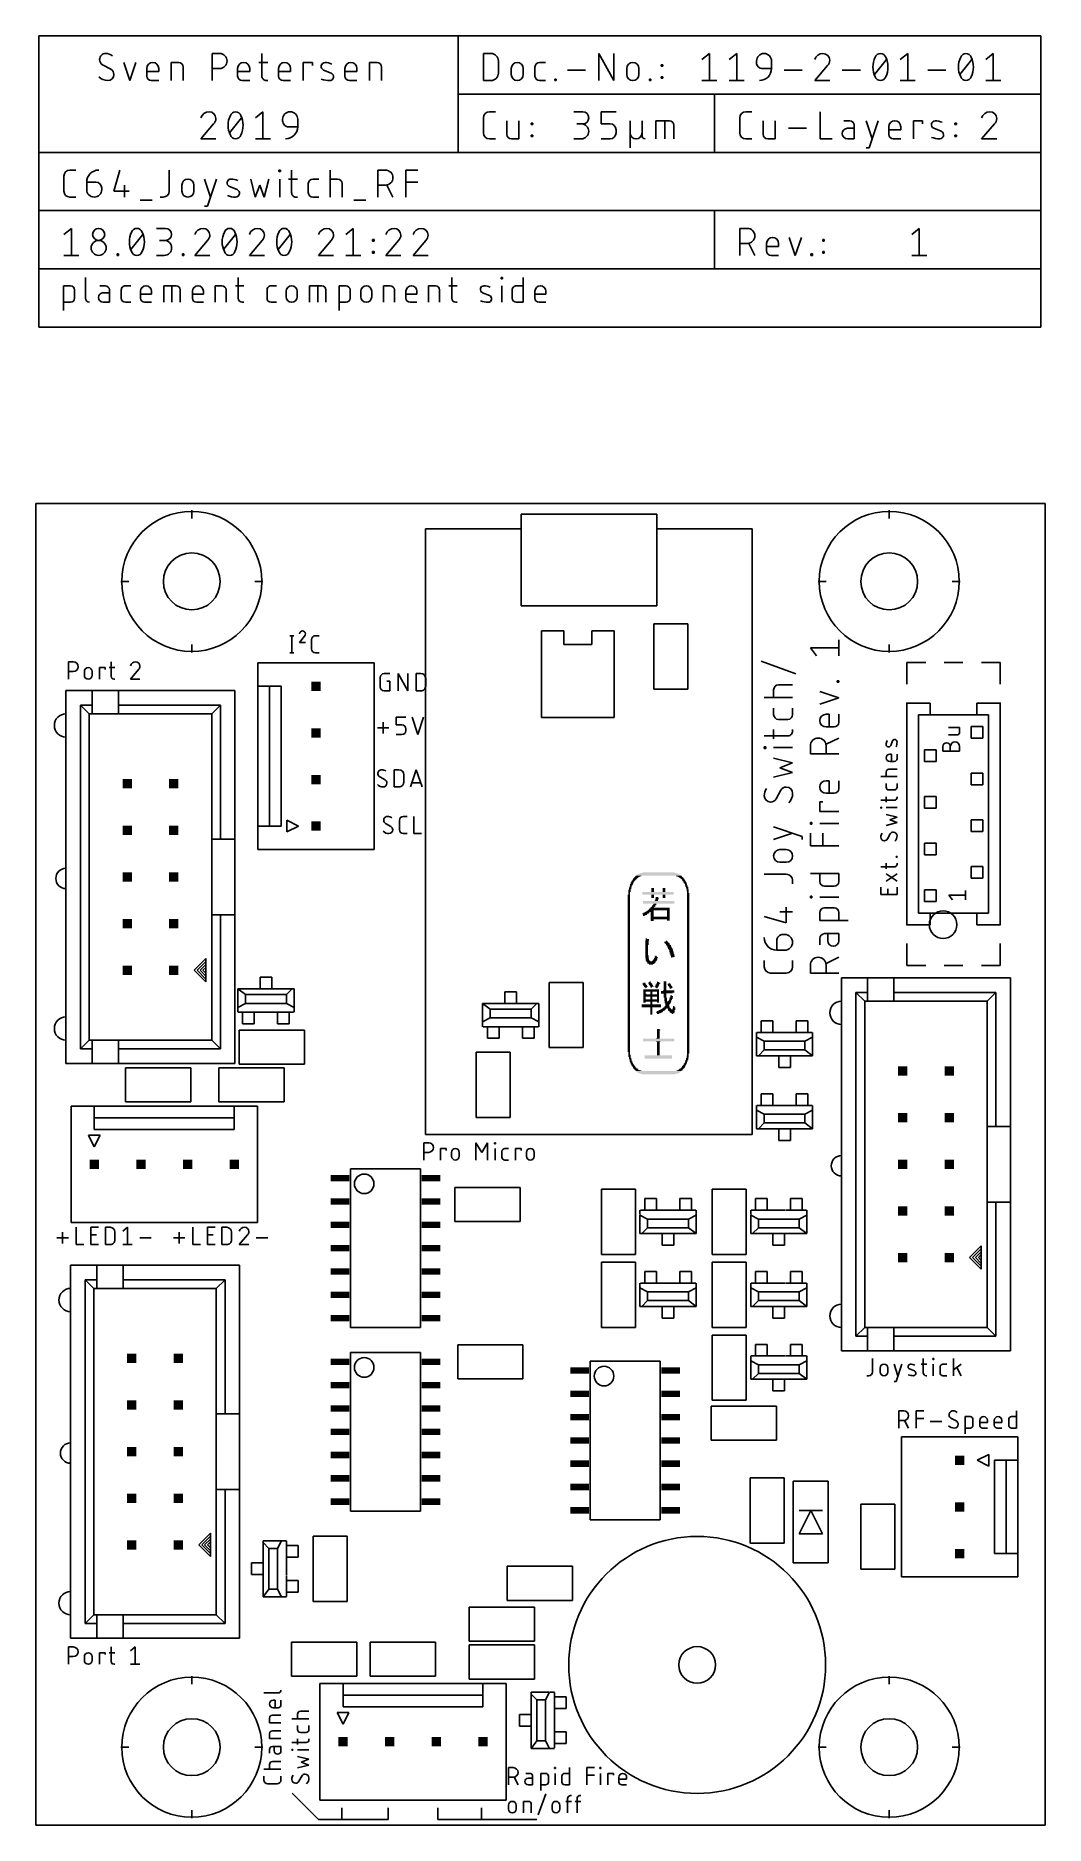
# Model space of a CAD drawing. Extents: x 0 to 55, y 0 to 97.5.
import ezdxf

# ---------------------------------------------------------------- set-up
doc = ezdxf.new("R2010")
doc.units = 0
for name, color, linetype in [('20', 30, 'CONTINUOUS'), ('21', 253, 'CONTINUOUS'), ('48', 213, 'CONTINUOUS'), ('51', 253, 'CONTINUOUS')]:
    doc.layers.add(name, color=color, linetype=linetype)

# ---------------------------------------------------------------- blocks, each defined once
blk = doc.blocks.new('RECT')
blk.add_solid([(-0.5, -0.5), (0.5, -0.5), (-0.5, 0.5), (0.5, 0.5)])

msp = doc.modelspace()

# ---------------------------------------------------------------- linework, layer by layer
at = {"layer": '20'}
for p, q in [((0, 72), (0, 0)), ((0, 72), (55, 72)), ((55, 72), (55, 0)), ((0, 0), (55, 0))]:
    msp.add_line(p, q, dxfattribs=at)
msp.add_circle((49.4387, 49.0538), 0.75, dxfattribs=at)
at = {"layer": '21'}
for p, q in [((1.5177, 82.5077), (1.5177, 83.8539)), ((1.5177, 83.8539), (1.8916, 83.8539)), ((2.7073, 84.3026), (2.7073, 83.1808)), ((3.7908, 83.8539), (3.4916, 83.8539)), ((4.8837, 83.8539), (5.1829, 83.8539)), ((6.9718, 82.9564), (6.9718, 83.8539)), ((6.9718, 83.8539), (7.6449, 83.8539)), ((7.4205, 82.9564), (7.4205, 83.8539)), ((9.7678, 82.9564), (9.7678, 83.8539)), ((9.7678, 83.8539), (10.1417, 83.8539)), ((10.8785, 83.8539), (11.3273, 83.8539)), ((11.0281, 84.3026), (11.0281, 83.1808)), ((12.8231, 83.8539), (13.1222, 83.8539)), ((14.9111, 82.9564), (14.9111, 83.8539)), ((14.9111, 83.8539), (15.5842, 83.8539)), ((15.3598, 82.9564), (15.3598, 83.8539)), ((16.5294, 82.5077), (16.5294, 83.8539)), ((16.5294, 83.8539), (16.9033, 83.8539)), ((18.9391, 82.9564), (18.9391, 83.8539)), ((18.9391, 83.8539), (19.313, 83.8539)), ((21.403, 82.9564), (21.403, 83.8539)), ((21.403, 83.8539), (21.777, 83.8539)), ((22.5138, 83.8539), (22.9625, 83.8539)), ((22.6634, 84.3026), (22.6634, 83.1808)), ((25.3607, 84.2278), (25.3607, 84.3026)), ((25.3607, 84.3026), (25.4355, 84.3026)), ((25.4355, 84.2278), (25.3607, 84.2278)), ((25.3981, 82.9564), (25.3981, 83.8539)), ((25.4355, 84.3026), (25.4355, 84.2278)), ((26.1816, 83.8539), (26.5556, 83.8539)), ((26.5556, 84.3026), (26.5556, 82.9564)), ((1.8916, 82.9564), (1.5177, 82.9564)), ((2.116, 83.6295), (2.116, 83.1808)), ((4.0152, 83.4799), (3.6786, 83.4799)), ((3.6786, 82.9564), (4.0152, 82.9564)), ((4.0152, 82.9564), (4.0152, 83.6295)), ((4.6594, 83.1808), (4.6594, 83.6295)), ((5.1829, 82.9564), (4.8837, 82.9564)), ((5.7069, 83.1808), (5.7069, 83.5547)), ((6.3052, 83.4051), (5.7069, 83.4051)), ((6.3052, 82.9564), (5.9312, 82.9564)), ((6.3052, 83.5547), (6.3052, 83.4051)), ((7.8692, 83.6295), (7.8692, 82.9564)), ((8.5358, 83.1808), (8.5358, 83.5547)), ((9.1341, 83.4051), (8.5358, 83.4051)), ((9.1341, 82.9564), (8.7602, 82.9564)), ((9.1341, 83.5547), (9.1341, 83.4051)), ((10.3661, 83.6295), (10.3661, 82.9564)), ((11.2525, 82.9564), (11.3273, 82.9564)), ((12.5987, 83.1808), (12.5987, 83.6295)), ((13.1222, 82.9564), (12.8231, 82.9564)), ((13.6462, 83.2556), (13.6462, 83.5547)), ((14.2445, 83.5547), (14.2445, 83.2556)), ((15.8086, 83.6295), (15.8086, 82.9564)), ((16.9033, 82.9564), (16.5294, 82.9564)), ((17.1277, 83.6295), (17.1277, 83.1808)), ((17.7071, 83.2556), (17.7071, 83.5547)), ((18.3054, 83.5547), (18.3054, 83.2556)), ((19.5374, 83.6295), (19.5374, 82.9564)), ((20.1711, 83.1808), (20.1711, 83.5547)), ((20.7694, 83.4051), (20.1711, 83.4051)), ((20.7694, 82.9564), (20.3954, 82.9564)), ((20.7694, 83.5547), (20.7694, 83.4051)), ((22.0014, 83.6295), (22.0014, 82.9564)), ((22.8877, 82.9564), (22.9625, 82.9564)), ((24.7181, 83.3303), (24.3442, 83.4799)), ((25.9573, 83.1808), (25.9573, 83.6295)), ((26.5556, 82.9564), (26.1816, 82.9564)), ((27.1978, 83.1808), (27.1978, 83.5547)), ((27.7962, 83.4051), (27.1978, 83.4051)), ((27.7962, 82.9564), (27.4222, 82.9564)), ((27.7962, 83.5547), (27.7962, 83.4051)), ((8.5, 71.179), (8.5, 71.6234)), ((26.44, 70.62), (26.44, 71.42)), ((26.44, 71.42), (33.84, 71.42)), ((33.84, 71.42), (33.84, 70.62)), ((46.5, 71.179), (46.5, 71.6234)), ((21.24, 70.62), (26.44, 70.62)), ((21.24, 37.62), (21.24, 70.62)), ((26.44, 66.42), (26.44, 70.62)), ((33.84, 70.62), (39.04, 70.62)), ((33.84, 70.62), (33.84, 66.42)), ((39.04, 70.62), (39.04, 37.62)), ((4.6266, 67.75), (5.071, 67.75)), ((11.929, 67.75), (12.3734, 67.75)), ((42.6266, 67.75), (43.071, 67.75)), ((49.929, 67.75), (50.3734, 67.75)), ((33.84, 66.42), (26.44, 66.42)), ((33.6804, 61.8808), (33.6804, 65.4368)), ((33.6804, 65.4368), (35.5346, 65.4368)), ((35.5346, 65.4368), (35.5346, 61.8808)), ((13.8494, 64.7954), (14.0582, 64.7954)), ((13.9538, 64.7954), (13.9538, 63.8556)), ((14.6373, 64.7693), (14.3763, 64.4299)), ((14.3763, 64.4299), (14.6895, 64.4299)), ((15.0313, 64.0644), (15.0313, 64.5866)), ((15.2401, 64.7954), (15.4489, 64.7954)), ((27.5463, 65.0684), (27.5463, 60.3441)), ((28.7655, 65.0684), (27.5463, 65.0684)), ((28.7655, 64.3064), (28.7655, 65.0684)), ((31.5087, 65.0684), (30.2895, 65.0684)), ((30.2895, 65.0684), (30.2895, 64.3064)), ((31.5087, 60.3441), (31.5087, 65.0684)), ((43.7515, 63.7038), (43.7515, 64.5646)), ((1.7844, 62.4269), (1.7844, 63.3666)), ((1.7844, 63.3666), (2.0454, 63.3666)), ((4.1065, 63.3666), (4.1065, 62.5835)), ((8.5, 63.8765), (8.5, 64.321)), ((13.8494, 63.8556), (14.0582, 63.8556)), ((15.4489, 63.8556), (15.2401, 63.8556)), ((30.2895, 64.3064), (28.7655, 64.3064)), ((41.4091, 62.712), (39.5153, 63.4006)), ((42.5464, 63.7038), (42.2021, 64.1342)), ((42.2021, 64.1342), (43.7515, 64.1342)), ((46.5, 63.8765), (46.5, 64.321)), ((2.0454, 62.8445), (1.7844, 62.8445)), ((2.6464, 62.6357), (2.6464, 62.8445)), ((3.0641, 62.8445), (3.0641, 62.6357)), ((3.4745, 62.4269), (3.4745, 63.0534)), ((3.4745, 63.0534), (3.7878, 63.0534)), ((3.7878, 63.0534), (3.7878, 62.949)), ((4.0021, 63.0534), (4.3153, 63.0534)), ((4.2631, 62.4269), (4.3153, 62.4269)), ((5.5983, 62.949), (5.1545, 62.4269)), ((5.1545, 62.4269), (5.6766, 62.4269)), ((12.095, 53.1513), (12.095, 63.3113)), ((12.095, 63.3113), (18.445, 63.3113)), ((18.445, 53.1513), (18.445, 63.3113)), ((18.7706, 62.0007), (18.7706, 62.5228)), ((18.9794, 62.7317), (19.2927, 62.7317)), ((19.746, 61.7919), (19.746, 62.7317)), ((19.746, 62.7317), (20.2681, 61.7919)), ((20.2681, 61.7919), (20.2681, 62.7317)), ((20.7213, 61.7919), (20.7213, 62.7317)), ((20.7213, 62.7317), (20.9824, 62.7317)), ((21.2434, 62.4706), (21.2434, 62.0529)), ((48.4929, 63.3413), (47.4663, 63.3413)), ((47.4663, 63.3413), (47.4663, 62.1525)), ((50.5196, 63.3413), (49.4929, 63.3413)), ((52.5463, 63.3413), (51.5196, 63.3413)), ((52.5463, 62.1525), (52.5463, 63.3413)), ((1.6462, 41.49), (1.6462, 61.81)), ((1.6462, 61.81), (3.075, 61.81)), ((3.075, 61.81), (4.5037, 61.81)), ((3.075, 61.0163), (3.075, 61.81)), ((4.5037, 61.81), (10.8538, 61.81)), ((4.5037, 61.0163), (4.5037, 61.81)), ((10.8538, 61.81), (10.8538, 53.7138)), ((12.095, 62.0413), (12.73, 62.0413)), ((12.73, 62.0413), (13.365, 62.0413)), ((12.73, 54.4213), (12.73, 62.0413)), ((13.365, 54.4213), (13.365, 62.0413)), ((19.2927, 61.7919), (18.9794, 61.7919)), ((19.1361, 62.314), (19.2927, 62.314)), ((19.2927, 62.314), (19.2927, 61.7919)), ((20.9824, 61.7919), (20.7213, 61.7919)), ((33.6804, 61.8808), (35.5346, 61.8808)), ((41.2369, 61.4237), (39.6875, 61.4237)), ((40.204, 61.4237), (40.204, 61.854)), ((40.4622, 62.1123), (41.2369, 62.1123)), ((43.7515, 61.4088), (42.7186, 61.7531)), ((42.7186, 61.0645), (43.7515, 61.4088)), ((43.6654, 62.2577), (43.6654, 62.3438)), ((43.6654, 62.3438), (43.7515, 62.3438)), ((43.7515, 62.2577), (43.6654, 62.2577)), ((43.7515, 62.3438), (43.7515, 62.2577)), ((2.44, 42.2837), (2.44, 61.0163)), ((3.075, 61.0163), (2.44, 61.0163)), ((2.9162, 60.54), (2.44, 61.0163)), ((2.9162, 42.76), (2.9162, 60.54)), ((2.9162, 60.54), (3.075, 60.54)), ((3.075, 60.54), (3.075, 61.0163)), ((3.075, 60.54), (4.5037, 60.54)), ((4.5037, 60.54), (4.5037, 61.0163)), ((4.5037, 61.0163), (10.06, 61.0163)), ((4.5037, 60.54), (9.5838, 60.54)), ((9.5838, 60.54), (10.06, 61.0163)), ((9.5838, 60.54), (9.5838, 53.7138)), ((10.06, 53.7138), (10.06, 61.0163)), ((40.204, 60.4942), (40.204, 60.8385)), ((41.2369, 60.8385), (41.2369, 60.4942)), ((43.0629, 60.5143), (43.235, 60.5143)), ((43.235, 60.5143), (43.235, 59.8257)), ((43.7515, 60.5143), (43.7515, 60.0839)), ((47.4663, 61.1525), (47.4663, 59.9638)), ((47.4663, 49.0538), (47.4663, 61.1188)), ((47.4663, 61.1188), (48.7363, 61.1188)), ((48.1013, 49.6887), (48.1013, 60.4838)), ((48.1013, 60.4838), (48.7363, 60.4838)), ((48.7363, 61.1188), (48.7363, 60.4838)), ((48.7363, 60.4838), (51.2763, 60.4838)), ((51.2763, 60.4838), (51.2763, 61.1188)), ((51.2763, 61.1188), (52.5463, 61.1188)), ((51.9113, 60.4838), (51.2763, 60.4838)), ((51.9113, 60.4838), (51.9113, 49.6887)), ((52.5463, 59.9638), (52.5463, 61.1525)), ((52.5463, 61.1188), (52.5463, 49.0538)), ((18.6119, 59.7761), (19.2384, 59.7761)), ((18.9251, 59.4628), (18.9251, 60.0893)), ((19.6394, 59.9327), (19.6394, 60.3504)), ((19.6394, 60.3504), (20.1615, 60.3504)), ((19.9527, 59.9327), (19.6394, 59.9327)), ((20.1615, 59.6194), (20.1615, 59.7239)), ((20.5016, 60.3504), (20.8149, 59.4106)), ((20.8149, 59.4106), (21.1281, 60.3504)), ((27.5463, 60.3441), (31.5087, 60.3441)), ((40.204, 59.17), (40.204, 59.6864)), ((40.9787, 60.236), (40.4622, 60.236)), ((41.2369, 59.6003), (41.2369, 59.6864)), ((43.4933, 59.8257), (43.0629, 59.8257)), ((50.3364, 59.798), (49.7268, 59.798)), ((50.3364, 59.544), (50.3364, 59.798)), ((51.5938, 59.8488), (50.9588, 59.8488)), ((50.9588, 59.8488), (50.9588, 59.2138)), ((51.5938, 59.2138), (51.5938, 59.8488)), ((19.6394, 59.4106), (19.9527, 59.4106)), ((39.6875, 59.3421), (40.9787, 59.3421)), ((39.6875, 58.6527), (39.6875, 58.7387)), ((39.6875, 58.7387), (39.7736, 58.7387)), ((39.7736, 58.6527), (39.6875, 58.6527)), ((39.7736, 58.7387), (39.7736, 58.6527)), ((41.2369, 58.6957), (40.204, 58.6957)), ((42.2021, 58.3607), (42.2021, 58.7911)), ((43.7515, 59.2214), (43.0629, 58.8771)), ((43.0629, 58.7911), (43.0629, 58.3607)), ((46.6796, 59.0586), (46.5808, 58.8116)), ((47.4663, 58.9638), (47.4663, 57.775)), ((48.4188, 57.9438), (48.4188, 58.5787)), ((48.4188, 58.5787), (49.0538, 58.5787)), ((49.0538, 58.5787), (49.0538, 57.9438)), ((49.4221, 58.5026), (49.4221, 58.7566)), ((50.3364, 58.5026), (49.4221, 58.5026)), ((49.7268, 59.3916), (50.184, 59.3916)), ((49.8285, 58.5026), (49.8285, 58.7566)), ((50.3364, 58.7566), (50.3364, 58.5026)), ((50.9588, 59.2138), (51.5938, 59.2138)), ((52.5463, 57.775), (52.5463, 58.9638)), ((41.2369, 57.8638), (40.204, 58.122)), ((40.5483, 57.6056), (41.2369, 57.8638)), ((41.2369, 57.3473), (40.5483, 57.6056)), ((43.7515, 58.3607), (42.2021, 58.3607)), ((46.482, 57.5172), (46.9265, 57.5172)), ((46.5314, 58.3402), (46.6302, 58.3402)), ((46.7783, 57.9451), (46.5314, 57.9451)), ((46.6302, 58.3402), (46.6302, 57.9451)), ((46.9265, 58.3402), (46.9265, 58.0932)), ((49.0538, 57.9438), (48.4188, 57.9438)), ((19.0295, 56.9447), (18.7424, 57.1013)), ((19.5262, 56.5531), (19.5262, 57.4929)), ((19.5262, 57.4929), (19.7873, 57.4929)), ((19.7873, 56.5531), (19.5262, 56.5531)), ((20.0484, 57.2318), (20.0484, 56.8142)), ((20.4189, 56.5531), (20.7322, 57.4929)), ((20.9671, 56.7881), (20.4972, 56.7881)), ((20.7322, 57.4929), (21.0454, 56.5531)), ((40.204, 57.0891), (41.2369, 57.3473)), ((43.0629, 56.8969), (43.235, 56.8969)), ((43.235, 56.8969), (43.235, 56.2083)), ((43.7515, 56.8969), (43.7515, 56.4666)), ((46.9265, 57.1221), (46.0375, 57.1221)), ((46.3338, 57.1221), (46.3338, 57.369)), ((46.3338, 56.5401), (46.3338, 56.7377)), ((46.9265, 56.7377), (46.9265, 56.5401)), ((47.4663, 56.775), (47.4663, 55.5862)), ((51.5938, 57.3088), (50.9588, 57.3088)), ((50.9588, 57.3088), (50.9588, 56.6738)), ((50.9588, 56.6738), (51.5938, 56.6738)), ((51.5938, 56.6738), (51.5938, 57.3088)), ((52.5463, 55.5862), (52.5463, 56.775)), ((40.5913, 56.3772), (40.3331, 55.9038)), ((42.7186, 55.2251), (42.7186, 55.7416)), ((42.7186, 55.7416), (42.8907, 55.7416)), ((43.4933, 56.2083), (43.0629, 56.2083)), ((46.0375, 55.8283), (46.7783, 55.8283)), ((46.3338, 55.7295), (46.3338, 56.0258)), ((46.7783, 56.392), (46.482, 56.392)), ((46.9265, 55.9764), (46.9265, 56.0258)), ((48.4188, 55.4038), (48.4188, 56.0388)), ((48.4188, 56.0388), (49.0538, 56.0388)), ((49.0538, 56.0388), (49.0538, 55.4038)), ((13.6825, 54.7388), (14.3175, 54.4213)), ((13.6825, 54.1038), (13.6825, 54.7388)), ((19.8107, 54.2219), (19.8107, 54.7441)), ((20.0195, 54.9529), (20.2284, 54.9529)), ((20.6075, 54.9529), (20.6075, 54.0131)), ((42.2021, 54.5275), (42.2021, 54.6136)), ((42.2021, 54.6136), (42.2882, 54.6136)), ((42.2882, 54.6136), (42.2882, 54.5275)), ((43.7515, 55.2251), (42.7186, 55.2251)), ((46.0375, 55.4052), (46.0375, 55.4546)), ((46.0375, 55.4546), (46.0869, 55.4546)), ((46.0869, 55.4052), (46.0375, 55.4052)), ((46.0869, 55.4546), (46.0869, 55.4052)), ((46.9265, 55.4299), (46.3338, 55.4299)), ((46.9265, 54.9075), (46.3338, 55.0557)), ((46.3338, 54.463), (46.9265, 54.6112)), ((46.5314, 54.7594), (46.9265, 54.9075)), ((46.9265, 54.6112), (46.5314, 54.7594)), ((47.4663, 54.5862), (47.4663, 53.3975)), ((49.0538, 55.4038), (48.4188, 55.4038)), ((50.9588, 54.1337), (50.9588, 54.7688)), ((50.9588, 54.7688), (51.5938, 54.7688)), ((51.5938, 54.7688), (51.5938, 54.1337)), ((52.5463, 53.3975), (52.5463, 54.5862)), ((9.5838, 53.7138), (9.5838, 49.5862)), ((9.5838, 53.7138), (10.06, 53.7138)), ((10.06, 53.7138), (10.8538, 53.7138)), ((10.8538, 53.7138), (10.8538, 49.5862)), ((12.095, 54.4213), (12.73, 54.4213)), ((12.73, 54.4213), (13.365, 54.4213)), ((14.3175, 54.4213), (13.6825, 54.1038)), ((19.347, 54.4047), (19.0599, 54.5613)), ((20.2284, 54.0131), (20.0195, 54.0131)), ((20.6075, 54.0131), (21.0252, 54.0131)), ((41.7534, 53.8656), (40.204, 54.3821)), ((40.204, 53.6934), (41.2369, 54.0378)), ((41.7534, 53.6934), (41.7534, 53.8656)), ((42.2882, 54.5275), (42.2021, 54.5275)), ((42.2021, 53.35), (42.2021, 54.0387)), ((43.7515, 54.5705), (42.7186, 54.5705)), ((42.8907, 53.35), (42.8907, 54.0387)), ((46.5561, 53.9931), (46.4079, 53.7215)), ((51.5938, 54.1337), (50.9588, 54.1337)), ((12.095, 53.1513), (18.445, 53.1513)), ((40.5483, 53.1433), (40.8926, 53.1433)), ((43.7515, 53.35), (42.2021, 53.35)), ((46.8771, 52.723), (46.8771, 52.7724)), ((46.8771, 52.7724), (46.9265, 52.7724)), ((46.9265, 52.723), (46.8771, 52.723)), ((46.9265, 52.7724), (46.9265, 52.723)), ((48.4188, 52.8638), (48.4188, 53.4988)), ((48.4188, 53.4988), (49.0538, 53.4988)), ((49.0538, 52.8638), (48.4188, 52.8638)), ((49.0538, 53.4988), (49.0538, 52.8638)), ((39.6875, 51.7975), (40.8926, 51.7975)), ((40.8926, 52.4546), (40.5483, 52.4546)), ((42.2021, 51.8357), (43.7515, 51.8357)), ((42.7186, 51.4054), (42.7186, 51.8357)), ((43.7515, 51.8357), (43.7515, 51.4054)), ((46.0375, 52.2012), (46.7783, 52.2012)), ((46.3338, 52.1024), (46.3338, 52.3987)), ((46.9265, 51.4224), (46.3338, 51.8175)), ((46.3338, 51.4224), (46.9265, 51.8175)), ((46.9265, 52.3493), (46.9265, 52.3987)), ((47.4663, 52.3975), (47.4663, 51.2088)), ((50.9588, 51.5938), (50.9588, 52.2288)), ((50.9588, 52.2288), (51.5938, 52.2288)), ((51.5938, 52.2288), (51.5938, 51.5938)), ((52.5463, 51.2088), (52.5463, 52.3975)), ((41.2369, 51.4532), (41.2369, 51.281)), ((43.4933, 51.1471), (42.9768, 51.1471)), ((46.0375, 50.7048), (46.0375, 51.0999)), ((46.9265, 50.7048), (46.0375, 50.7048)), ((46.4326, 50.7048), (46.4326, 51.0011)), ((46.9265, 51.0999), (46.9265, 50.7048)), ((48.4188, 50.3238), (48.4188, 50.9588)), ((48.4188, 50.9588), (49.0538, 50.9588)), ((49.0538, 50.9588), (49.0538, 50.3238)), ((50.654, 50.4), (50.654, 50.9079)), ((51.5938, 51.5938), (50.9588, 51.5938)), ((40.5483, 49.7502), (41.2369, 49.7502)), ((40.8926, 49.1476), (40.8926, 50.0084)), ((42.2021, 50.5137), (42.2021, 50.5998)), ((42.2021, 50.5998), (42.2882, 50.5998)), ((42.2882, 50.5137), (42.2021, 50.5137)), ((42.2882, 50.5998), (42.2882, 50.5137)), ((43.7515, 50.5568), (42.7186, 50.5568)), ((42.9768, 49.9664), (43.4933, 49.9664)), ((47.4663, 50.2088), (47.4663, 49.02)), ((49.0538, 50.3238), (48.4188, 50.3238)), ((49.9428, 50.4), (49.7396, 50.654)), ((49.7396, 50.654), (50.654, 50.654)), ((52.5463, 49.02), (52.5463, 50.2088)), ((9.5838, 49.5862), (9.5838, 42.76)), ((9.5838, 49.5862), (10.06, 49.5862)), ((10.06, 49.5862), (10.8538, 49.5862)), ((10.06, 49.5862), (10.06, 42.2837)), ((10.8538, 49.5862), (10.8538, 41.49)), ((39.6875, 49.492), (40.8926, 49.1476)), ((42.7186, 49.2778), (42.7186, 49.7082)), ((44.268, 49.2778), (42.7186, 49.2778)), ((43.7515, 49.7082), (43.7515, 49.2778)), ((48.7363, 49.0538), (47.4663, 49.0538)), ((48.7363, 49.6887), (48.1013, 49.6887)), ((51.2763, 49.6887), (48.7363, 49.6887)), ((48.7363, 49.6887), (48.7363, 49.0538)), ((51.2763, 49.0538), (51.2763, 49.6887)), ((51.9113, 49.6887), (51.2763, 49.6887)), ((52.5463, 49.0538), (51.2763, 49.0538)), ((40.3761, 47.6611), (40.3761, 48.1775)), ((40.7204, 48.5218), (40.8065, 48.5218)), ((42.7186, 48.307), (42.7186, 47.9627)), ((43.7515, 48.5653), (42.9768, 48.5653)), ((43.149, 48.5653), (43.149, 48.1779)), ((43.7515, 48.1779), (43.7515, 48.5653)), ((47.4663, 48.02), (47.4663, 46.8313)), ((52.5463, 46.8313), (52.5463, 48.02)), ((9.2662, 47.205), (8.6312, 46.57)), ((9.2662, 47.0462), (8.79, 46.57)), ((9.2662, 46.8875), (8.9487, 46.57)), ((9.2662, 47.0462), (9.2662, 47.205)), ((9.2662, 46.8875), (9.2662, 47.0462)), ((9.2662, 46.7287), (9.2662, 46.8875)), ((39.6875, 46.7628), (39.6875, 47.1071)), ((40.8065, 47.6611), (40.3761, 47.6611)), ((41.2369, 47.1071), (41.2369, 46.7628)), ((42.2021, 46.4185), (42.2021, 46.8489)), ((43.7515, 47.2793), (43.0629, 46.935)), ((43.0629, 46.8489), (43.0629, 46.4185)), ((47.4663, 46.8313), (48.4929, 46.8313)), ((49.4929, 46.8313), (50.5196, 46.8313)), ((51.5196, 46.8313), (52.5463, 46.8313)), ((8.6312, 46.57), (9.2662, 45.935)), ((8.79, 46.57), (9.2662, 46.0937)), ((8.9487, 46.57), (9.2662, 46.2525)), ((9.2662, 46.7287), (9.1075, 46.57)), ((9.1075, 46.57), (9.2662, 46.4112)), ((9.2662, 46.4112), (9.2662, 46.7287)), ((9.2662, 46.2525), (9.2662, 46.4112)), ((9.2662, 46.0937), (9.2662, 46.2525)), ((9.2662, 45.935), (9.2662, 46.0937)), ((27.9654, 42.3545), (27.9654, 45.9105)), ((27.9654, 45.9105), (29.8196, 45.9105)), ((29.8196, 45.9105), (29.8196, 42.3545)), ((40.8926, 46.4185), (40.0318, 46.4185)), ((43.7515, 46.4185), (42.2021, 46.4185)), ((43.8962, 25.84), (43.8962, 46.16)), ((43.8962, 46.16), (45.325, 46.16)), ((45.325, 46.16), (46.7537, 46.16)), ((45.325, 45.3663), (45.325, 46.16)), ((46.7537, 46.16), (53.1038, 46.16)), ((46.7537, 45.3663), (46.7537, 46.16)), ((53.1038, 46.16), (53.1038, 38.0638)), ((11.4299, 45.2438), (11.0125, 45.5613)), ((11.0125, 45.5613), (11.9649, 45.5613)), ((11.0125, 45.5613), (11.0125, 44.2913)), ((11.4299, 44.7675), (11.4299, 45.2438)), ((11.4299, 45.2438), (13.0175, 45.2438)), ((13.0175, 45.2438), (13.6526, 45.2439)), ((13.1176, 45.5613), (13.97, 45.5613)), ((13.6526, 45.2439), (13.97, 45.5613)), ((13.6526, 45.2439), (13.6526, 44.7675)), ((13.97, 45.5613), (14.0701, 45.5614)), ((14.0701, 45.5614), (14.0701, 44.55)), ((44.69, 26.6337), (44.69, 45.3663)), ((45.325, 45.3663), (44.69, 45.3663)), ((45.1662, 44.89), (44.69, 45.3663)), ((45.1662, 27.11), (45.1662, 44.89)), ((45.1662, 44.89), (45.325, 44.89)), ((45.325, 44.89), (45.325, 45.3663)), ((45.325, 44.89), (46.7537, 44.89)), ((46.7537, 44.89), (46.7537, 45.3663)), ((46.7537, 45.3663), (52.31, 45.3663)), ((46.7537, 44.89), (51.8338, 44.89)), ((51.8338, 44.89), (52.31, 45.3663)), ((51.8338, 44.89), (51.8338, 38.0638)), ((52.31, 38.0638), (52.31, 45.3663)), ((11.0126, 44.55), (11.4299, 44.7675)), ((11.4299, 44.7675), (13.6527, 44.7675)), ((12.1651, 44.2913), (12.9175, 44.2913)), ((13.6527, 44.7675), (14.0701, 44.55)), ((14.0701, 44.2913), (14.0701, 44.5293)), ((24.765, 44.45), (24.3475, 44.7675)), ((24.3475, 44.7675), (25.3, 44.7675)), ((24.3475, 44.7675), (24.3475, 43.4975)), ((24.3476, 43.7563), (24.765, 43.9738)), ((24.765, 43.9738), (24.765, 44.45)), ((24.765, 44.45), (26.3526, 44.45)), ((24.765, 43.9738), (26.9877, 43.9738)), ((26.3526, 44.45), (26.9876, 44.4501)), ((26.4526, 44.7675), (27.305, 44.7675)), ((26.9876, 44.4501), (27.305, 44.7675)), ((26.9876, 44.4501), (26.9876, 43.9737)), ((26.9877, 43.9738), (27.4051, 43.7563)), ((27.305, 44.7675), (27.4051, 44.7676)), ((27.4051, 44.7676), (27.4051, 43.7563)), ((11.0808, 43.3133), (14.6368, 43.3133)), ((11.0808, 43.3133), (11.0808, 41.4592)), ((14.6368, 43.3133), (14.6368, 41.4592)), ((25.5001, 43.4975), (26.2524, 43.4975)), ((27.4051, 43.4975), (27.4051, 43.7356)), ((39.27, 43.18), (39.27, 42.9419)), ((39.6874, 42.7037), (39.27, 42.9212)), ((39.27, 41.9099), (39.27, 42.9212)), ((41.175, 43.18), (40.4226, 43.18)), ((42.3274, 42.9212), (41.9101, 42.7037)), ((42.3276, 41.91), (42.3276, 43.18)), ((2.44, 42.2837), (2.9162, 42.76)), ((2.44, 42.2837), (3.075, 42.2837)), ((3.075, 42.76), (2.9162, 42.76)), ((4.5037, 42.76), (3.075, 42.76)), ((3.075, 42.76), (3.075, 42.2837)), ((3.075, 42.2837), (3.075, 41.49)), ((9.5838, 42.76), (4.5037, 42.76)), ((4.5037, 42.76), (4.5037, 42.2837)), ((4.5037, 42.2837), (4.5037, 41.49)), ((4.5037, 42.2837), (10.06, 42.2837)), ((10.06, 42.2837), (9.5838, 42.76)), ((23.9967, 38.5445), (23.9967, 42.1005)), ((25.8509, 42.1005), (23.9967, 42.1005)), ((25.8509, 42.1005), (25.8509, 38.5445)), ((27.9654, 42.3545), (29.8196, 42.3545)), ((39.6875, 42.2274), (39.37, 41.91)), ((41.9101, 42.7037), (39.6874, 42.7037)), ((39.6875, 42.2274), (39.6875, 42.7038)), ((40.3225, 42.2275), (39.6875, 42.2274)), ((41.9101, 42.2275), (40.3225, 42.2275)), ((41.9101, 42.7037), (41.9101, 42.2275)), ((41.9101, 42.2275), (42.3276, 41.91)), ((3.075, 41.49), (1.6462, 41.49)), ((4.5037, 41.49), (3.075, 41.49)), ((10.8538, 41.49), (4.5037, 41.49)), ((4.8895, 41.2496), (8.4455, 41.2496)), ((4.8895, 41.2496), (4.8895, 39.3954)), ((8.4455, 41.2496), (8.4455, 39.3954)), ((9.9695, 41.2496), (13.5255, 41.2496)), ((9.9695, 41.2496), (9.9695, 39.3954)), ((14.6368, 41.4592), (11.0808, 41.4592)), ((13.5255, 41.2496), (13.5255, 39.3954)), ((39.37, 41.91), (39.27, 41.9099)), ((40.2225, 41.91), (39.37, 41.91)), ((42.3276, 41.91), (41.3751, 41.91)), ((1.92, 39.175), (12.08, 39.175)), ((1.92, 39.175), (1.92, 32.825)), ((3.19, 39.175), (3.19, 38.54)), ((8.4455, 39.3954), (4.8895, 39.3954)), ((13.5255, 39.3954), (9.9695, 39.3954)), ((10.81, 39.175), (10.81, 38.54)), ((12.08, 39.175), (12.08, 32.825)), ((39.27, 39.2112), (39.27, 38.9732)), ((41.175, 39.2112), (40.4226, 39.2112)), ((42.3276, 37.9413), (42.3276, 39.2112)), ((3.19, 38.54), (3.19, 37.905)), ((3.19, 38.54), (10.81, 38.54)), ((10.81, 38.54), (10.81, 37.905)), ((25.8509, 38.5445), (23.9967, 38.5445)), ((39.6874, 38.735), (39.27, 38.9524)), ((39.27, 37.9412), (39.27, 38.9524)), ((39.6875, 38.2587), (39.37, 37.9413)), ((41.9101, 38.735), (39.6874, 38.735)), ((39.6875, 38.2587), (39.6875, 38.7351)), ((40.3225, 38.2587), (39.6875, 38.2587)), ((41.9101, 38.2587), (40.3225, 38.2587)), ((42.3274, 38.9524), (41.9101, 38.735)), ((41.9101, 38.735), (41.9101, 38.2587)), ((41.9101, 38.2587), (42.3276, 37.9413)), ((51.8338, 38.0638), (51.8338, 33.9362)), ((51.8338, 38.0638), (52.31, 38.0638)), ((52.31, 38.0638), (53.1038, 38.0638)), ((53.1038, 38.0638), (53.1038, 33.9362)), ((3.19, 36.9525), (2.8725, 37.5875)), ((2.8725, 37.5875), (3.5075, 37.5875)), ((3.19, 37.905), (10.81, 37.905)), ((3.5075, 37.5875), (3.19, 36.9525)), ((21.1518, 36.2331), (21.1518, 37.1729)), ((21.1518, 37.1729), (21.4129, 37.1729)), ((39.04, 37.62), (21.24, 37.62)), ((23.9821, 36.2331), (23.9821, 37.1729)), ((23.9821, 37.1729), (24.2954, 36.6508)), ((24.2954, 36.6508), (24.6086, 37.1729)), ((24.6086, 37.1729), (24.6086, 36.2331)), ((25.0008, 37.1207), (25.0008, 37.1729)), ((25.0008, 37.1729), (25.053, 37.1729)), ((25.053, 37.1207), (25.0008, 37.1207)), ((25.053, 37.1729), (25.053, 37.1207)), ((39.37, 37.9413), (39.27, 37.9412)), ((40.2225, 37.9413), (39.37, 37.9413)), ((42.3276, 37.9413), (41.3751, 37.9413)), ((21.4129, 36.6508), (21.1518, 36.6508)), ((22.0495, 36.2331), (22.0495, 36.8596)), ((22.0495, 36.8596), (22.3628, 36.8596)), ((22.3628, 36.8596), (22.3628, 36.7552)), ((22.654, 36.4419), (22.654, 36.6508)), ((23.0717, 36.6508), (23.0717, 36.4419)), ((25.0269, 36.2331), (25.0269, 36.8596)), ((25.3982, 36.3897), (25.3982, 36.703)), ((25.5548, 36.8596), (25.7637, 36.8596)), ((25.7637, 36.2331), (25.5548, 36.2331)), ((26.1338, 36.2331), (26.1338, 36.8596)), ((26.1338, 36.8596), (26.4471, 36.8596)), ((26.4471, 36.8596), (26.4471, 36.7552)), ((26.7383, 36.4419), (26.7383, 36.6508)), ((27.156, 36.6508), (27.156, 36.4419)), ((20.955, 35.7505), (17.145, 35.7505)), ((17.145, 35.7505), (17.145, 35.687)), ((20.955, 35.7505), (20.955, 35.687)), ((17.145, 34.798), (17.145, 34.417)), ((20.955, 34.798), (20.955, 34.417)), ((22.8283, 34.7409), (26.3843, 34.7409)), ((22.8283, 32.8867), (22.8283, 34.7409)), ((26.3843, 32.8867), (26.3843, 34.7409)), ((30.8229, 31.0833), (30.8229, 34.6393)), ((30.8229, 34.6393), (32.6771, 34.6393)), ((32.6771, 34.6393), (32.6771, 31.0833)), ((36.8554, 31.0833), (36.8554, 34.6393)), ((36.8554, 34.6393), (38.7096, 34.6393)), ((38.7096, 34.6393), (38.7096, 31.0833)), ((17.145, 33.528), (17.145, 33.147)), ((20.955, 33.528), (20.955, 33.147)), ((32.92, 33.4963), (32.92, 33.2582)), ((33.3374, 33.02), (32.92, 33.2375)), ((32.92, 32.2262), (32.92, 33.2375)), ((34.825, 33.4963), (34.0725, 33.4963)), ((35.9775, 33.2375), (35.5601, 33.02)), ((35.9776, 32.2263), (35.9776, 33.4963)), ((38.9524, 33.4963), (38.9524, 33.2582)), ((39.3698, 33.02), (38.9524, 33.2375)), ((38.9524, 32.2262), (38.9524, 33.2375)), ((40.8575, 33.4963), (40.105, 33.4963)), ((42.01, 33.2375), (41.5926, 33.02)), ((42.01, 32.2263), (42.01, 33.4963)), ((51.8338, 33.9362), (51.8338, 27.11)), ((51.8338, 33.9362), (52.31, 33.9362)), ((52.31, 33.9362), (53.1038, 33.9362)), ((52.31, 33.9362), (52.31, 26.6337)), ((53.1038, 33.9362), (53.1038, 25.84)), ((1.4626, 31.6816), (1.4626, 32.3081)), ((1.92, 32.825), (12.08, 32.825)), ((2.2091, 32.5692), (2.2091, 31.6294)), ((3.0016, 31.6294), (3.0016, 32.5692)), ((3.0016, 32.5692), (3.4193, 32.5692)), ((3.7924, 31.6294), (3.7924, 32.5692)), ((3.7924, 32.5692), (4.0534, 32.5692)), ((4.3145, 32.3081), (4.3145, 31.8904)), ((4.7372, 32.3603), (4.9983, 32.5692)), ((4.9983, 32.5692), (4.9983, 31.6294)), ((7.8126, 31.6816), (7.8126, 32.3081)), ((8.5591, 32.5692), (8.5591, 31.6294)), ((9.3516, 31.6294), (9.3516, 32.5692)), ((9.3516, 32.5692), (9.7693, 32.5692)), ((10.1424, 31.6294), (10.1424, 32.5692)), ((10.1424, 32.5692), (10.4034, 32.5692)), ((10.6645, 32.3081), (10.6645, 31.8904)), ((17.145, 32.258), (17.145, 31.877)), ((20.955, 32.258), (20.955, 31.877)), ((26.3843, 32.8867), (22.8283, 32.8867)), ((33.0201, 32.2263), (32.92, 32.2262)), ((33.3375, 32.5436), (33.0201, 32.2263)), ((33.8725, 32.2263), (33.0201, 32.2263)), ((35.5601, 33.02), (33.3374, 33.02)), ((33.3375, 32.5436), (33.3375, 33.0201)), ((33.9725, 32.5438), (33.3375, 32.5436)), ((35.5601, 32.5438), (33.9725, 32.5438)), ((35.9776, 32.2263), (35.0251, 32.2263)), ((35.5601, 33.02), (35.5601, 32.5438)), ((35.5601, 32.5438), (35.9776, 32.2263)), ((39.0526, 32.2263), (38.9524, 32.2262)), ((39.37, 32.5436), (39.0526, 32.2263)), ((39.9049, 32.2263), (39.0526, 32.2263)), ((41.5926, 33.02), (39.3698, 33.02)), ((39.37, 32.5436), (39.37, 33.0201)), ((40.005, 32.5438), (39.37, 32.5436)), ((41.5926, 32.5438), (40.005, 32.5438)), ((42.01, 32.2263), (41.0575, 32.2263)), ((41.5926, 33.02), (41.5926, 32.5438)), ((41.5926, 32.5438), (42.01, 32.2263)), ((1.1494, 31.9948), (1.7759, 31.9948)), ((2.2091, 31.6294), (2.6268, 31.6294)), ((3.0016, 32.1515), (3.3149, 32.1515)), ((3.4193, 31.6294), (3.0016, 31.6294)), ((4.0534, 31.6294), (3.7924, 31.6294)), ((4.7372, 31.6294), (5.2593, 31.6294)), ((5.6604, 31.9948), (6.2869, 31.9948)), ((7.4994, 31.9948), (8.1259, 31.9948)), ((8.5591, 31.6294), (8.9768, 31.6294)), ((9.3516, 32.1515), (9.6649, 32.1515)), ((9.7693, 31.6294), (9.3516, 31.6294)), ((10.4034, 31.6294), (10.1424, 31.6294)), ((11.531, 32.1515), (11.0872, 31.6294)), ((11.0872, 31.6294), (11.6093, 31.6294)), ((12.0104, 31.9948), (12.6369, 31.9948)), ((51.5162, 31.555), (50.8812, 30.92)), ((51.5162, 31.3962), (51.04, 30.92)), ((51.5162, 31.2375), (51.1987, 30.92)), ((51.5162, 31.3962), (51.5162, 31.555)), ((51.5162, 31.2375), (51.5162, 31.3962)), ((51.5162, 31.0787), (51.5162, 31.2375)), ((1.8962, 10.19), (1.8962, 30.51)), ((1.8962, 30.51), (3.325, 30.51)), ((3.325, 30.51), (4.7537, 30.51)), ((3.325, 29.7163), (3.325, 30.51)), ((4.7537, 30.51), (11.1038, 30.51)), ((4.7537, 29.7163), (4.7537, 30.51)), ((11.1038, 30.51), (11.1038, 22.4138)), ((17.145, 30.988), (17.145, 30.607)), ((20.955, 30.988), (20.955, 30.607)), ((30.8229, 31.0833), (32.6771, 31.0833)), ((30.8229, 27.1145), (30.8229, 30.6705)), ((30.8229, 30.6705), (32.6771, 30.6705)), ((32.6771, 30.6705), (32.6771, 27.1145)), ((36.8554, 31.0833), (38.7096, 31.0833)), ((36.8554, 27.1145), (36.8554, 30.6705)), ((36.8554, 30.6705), (38.7096, 30.6705)), ((38.7096, 30.6705), (38.7096, 27.1145)), ((50.8812, 30.92), (51.5162, 30.285)), ((51.04, 30.92), (51.5162, 30.4437)), ((51.1987, 30.92), (51.5162, 30.6025)), ((51.5162, 31.0787), (51.3575, 30.92)), ((51.3575, 30.92), (51.5162, 30.7612)), ((51.5162, 30.7612), (51.5162, 31.0787)), ((51.5162, 30.6025), (51.5162, 30.7612)), ((51.5162, 30.4437), (51.5162, 30.6025)), ((51.5162, 30.285), (51.5162, 30.4437)), ((2.69, 10.9837), (2.69, 29.7163)), ((3.325, 29.7163), (2.69, 29.7163)), ((3.1662, 29.24), (2.69, 29.7163)), ((3.325, 29.24), (3.325, 29.7163)), ((4.7537, 29.24), (4.7537, 29.7163)), ((4.7537, 29.7163), (10.31, 29.7163)), ((9.8338, 29.24), (10.31, 29.7163)), ((10.31, 22.4138), (10.31, 29.7163)), ((17.145, 29.718), (17.145, 29.337)), ((20.955, 29.718), (20.955, 29.337)), ((32.92, 29.5275), (32.92, 29.2894)), ((33.3374, 29.0512), (32.92, 29.2687)), ((32.92, 28.2574), (32.92, 29.2687)), ((34.825, 29.5275), (34.0725, 29.5275)), ((35.9775, 29.2687), (35.5601, 29.0512)), ((35.9776, 28.2575), (35.9776, 29.5275)), ((38.9524, 29.5275), (38.9524, 29.2894)), ((39.3698, 29.0512), (38.9524, 29.2687)), ((38.9524, 28.2574), (38.9524, 29.2687)), ((40.8575, 29.5275), (40.105, 29.5275)), ((42.01, 29.2687), (41.5926, 29.0512)), ((42.01, 28.2575), (42.01, 29.5275)), ((3.1662, 11.46), (3.1662, 29.24)), ((3.1662, 29.24), (3.325, 29.24)), ((3.325, 29.24), (4.7537, 29.24)), ((4.7537, 29.24), (9.8338, 29.24)), ((9.8338, 29.24), (9.8338, 22.4138)), ((17.145, 28.448), (17.145, 28.067)), ((20.955, 28.448), (20.955, 28.067)), ((33.3375, 28.5749), (33.0201, 28.2575)), ((35.5601, 29.0512), (33.3374, 29.0512)), ((33.3375, 28.5749), (33.3375, 29.0513)), ((33.9725, 28.575), (33.3375, 28.5749)), ((35.5601, 28.575), (33.9725, 28.575)), ((35.5601, 29.0512), (35.5601, 28.575)), ((35.5601, 28.575), (35.9776, 28.2575)), ((39.37, 28.5749), (39.0526, 28.2575)), ((41.5926, 29.0512), (39.3698, 29.0512)), ((39.37, 28.5749), (39.37, 29.0513)), ((40.005, 28.575), (39.37, 28.5749)), ((41.5926, 28.575), (40.005, 28.575)), ((41.5926, 29.0512), (41.5926, 28.575)), ((41.5926, 28.575), (42.01, 28.2575)), ((33.0201, 28.2575), (32.92, 28.2574)), ((33.8725, 28.2575), (33.0201, 28.2575)), ((35.9776, 28.2575), (35.0251, 28.2575)), ((39.0526, 28.2575), (38.9524, 28.2574)), ((39.9049, 28.2575), (39.0526, 28.2575)), ((42.01, 28.2575), (41.0575, 28.2575)), ((17.145, 27.178), (17.145, 27.1145)), ((17.145, 27.1145), (20.955, 27.1145)), ((20.955, 27.178), (20.955, 27.1145)), ((30.8229, 27.1145), (32.6771, 27.1145)), ((36.8554, 27.1145), (38.7096, 27.1145)), ((36.8554, 23.1457), (36.8554, 26.7018)), ((36.8554, 26.7018), (38.7096, 26.7018)), ((38.7096, 26.7018), (38.7096, 23.1457)), ((44.69, 26.6337), (45.1662, 27.11)), ((44.69, 26.6337), (45.325, 26.6337)), ((45.325, 27.11), (45.1662, 27.11)), ((46.7537, 27.11), (45.325, 27.11)), ((45.325, 27.11), (45.325, 26.6337)), ((45.325, 26.6337), (45.325, 25.84)), ((51.8338, 27.11), (46.7537, 27.11)), ((46.7537, 27.11), (46.7537, 26.6337)), ((46.7537, 26.6337), (46.7537, 25.84)), ((46.7537, 26.6337), (52.31, 26.6337)), ((52.31, 26.6337), (51.8338, 27.11)), ((20.955, 25.7492), (17.145, 25.7492)), ((17.145, 25.7492), (17.145, 25.6858)), ((20.955, 25.7492), (20.955, 25.6858)), ((22.987, 26.1684), (26.543, 26.1684)), ((22.987, 24.3142), (22.987, 26.1684)), ((26.543, 24.3142), (26.543, 26.1684)), ((38.9524, 25.5587), (38.9524, 25.3207)), ((40.8575, 25.5587), (40.105, 25.5587)), ((42.01, 24.2888), (42.01, 25.5587)), ((45.325, 25.84), (43.8962, 25.84)), ((46.7537, 25.84), (45.325, 25.84)), ((45.5951, 25.4254), (45.5951, 24.6944)), ((53.1038, 25.84), (46.7537, 25.84)), ((48.3495, 25.4254), (48.3495, 24.6422)), ((48.8705, 25.3732), (48.8705, 25.4254)), ((48.8705, 25.4254), (48.9227, 25.4254)), ((48.9227, 25.3732), (48.8705, 25.3732)), ((48.9227, 25.4254), (48.9227, 25.3732)), ((50.0089, 24.4856), (50.0089, 25.4254)), ((17.145, 24.7968), (17.145, 24.4158)), ((20.955, 24.7968), (20.955, 24.4158)), ((34.0225, 25.2767), (30.2125, 25.2767)), ((30.2125, 25.2767), (30.2125, 25.2133)), ((34.0225, 25.2767), (34.0225, 25.2133)), ((39.3698, 25.0825), (38.9524, 25.3)), ((38.9524, 24.2887), (38.9524, 25.3)), ((39.37, 24.6061), (39.0526, 24.2888)), ((41.5926, 25.0825), (39.3698, 25.0825)), ((39.37, 24.6061), (39.37, 25.0826)), ((40.005, 24.6063), (39.37, 24.6061)), ((41.5926, 24.6063), (40.005, 24.6063)), ((42.01, 25.3), (41.5926, 25.0825)), ((41.5926, 25.0825), (41.5926, 24.6063)), ((41.5926, 24.6063), (42.01, 24.2888)), ((45.3863, 24.4856), (45.2819, 24.4856)), ((46.0055, 24.6944), (46.0055, 24.9033)), ((46.4232, 24.9033), (46.4232, 24.6944)), ((46.7675, 25.1121), (46.9764, 24.4856)), ((46.8719, 24.1723), (47.1852, 25.1121)), ((47.8689, 24.7467), (47.6078, 24.8511)), ((48.2451, 25.1121), (48.5584, 25.1121)), ((48.5062, 24.4856), (48.5584, 24.4856)), ((48.8966, 24.4856), (48.8966, 25.1121)), ((49.2679, 24.6422), (49.2679, 24.9555)), ((49.4245, 25.1121), (49.6334, 25.1121)), ((49.6334, 24.4856), (49.4245, 24.4856)), ((50.4266, 25.1121), (50.0089, 24.7989)), ((50.4266, 24.4856), (50.1916, 24.9294)), ((17.145, 23.5267), (17.145, 23.1457)), ((20.955, 23.5267), (20.955, 23.1457)), ((26.543, 24.3142), (22.987, 24.3142)), ((30.2125, 24.3243), (30.2125, 23.9433)), ((34.0225, 24.3243), (34.0225, 23.9433)), ((39.0526, 24.2888), (38.9524, 24.2887)), ((39.9049, 24.2888), (39.0526, 24.2888)), ((42.01, 24.2888), (41.0575, 24.2888)), ((46.7675, 24.1723), (46.8719, 24.1723)), ((30.2125, 23.0542), (30.2125, 22.6732)), ((34.0225, 23.0542), (34.0225, 22.6732)), ((36.7983, 22.8346), (40.3543, 22.8346)), ((36.7983, 20.9804), (36.7983, 22.8346)), ((36.8554, 23.1457), (38.7096, 23.1457)), ((40.3543, 20.9804), (40.3543, 22.8346)), ((47.0281, 21.6281), (47.0281, 22.5679)), ((47.0281, 22.5679), (47.2892, 22.5679)), ((47.969, 21.6281), (47.969, 22.5679)), ((47.969, 22.5679), (48.3867, 22.5679)), ((53.4313, 22.5679), (53.4313, 21.6281)), ((9.8338, 22.4138), (9.8338, 18.2862)), ((9.8338, 22.4138), (10.31, 22.4138)), ((10.31, 22.4138), (11.1038, 22.4138)), ((11.1038, 22.4138), (11.1038, 18.2862)), ((17.145, 22.2568), (17.145, 21.8758)), ((20.955, 22.2568), (20.955, 21.8758)), ((30.2125, 21.7843), (30.2125, 21.4032)), ((34.0225, 21.7843), (34.0225, 21.4032)), ((47.2892, 22.0458), (47.0281, 22.0458)), ((47.5502, 21.6281), (47.3414, 22.0458)), ((47.969, 22.1502), (48.3867, 22.1502)), ((48.738, 21.9936), (49.3645, 21.9936)), ((50.1528, 22.0197), (49.8656, 22.1763)), ((50.6453, 21.3148), (50.6453, 22.2546)), ((50.6453, 22.2546), (50.9064, 22.2546)), ((50.9064, 21.6281), (50.6453, 21.6281)), ((51.063, 22.098), (51.063, 21.7847)), ((51.4332, 21.7847), (51.4332, 22.0458)), ((51.8509, 21.9414), (51.4332, 21.9414)), ((51.8509, 21.6281), (51.5899, 21.6281)), ((51.8509, 22.0458), (51.8509, 21.9414)), ((52.2257, 21.7847), (52.2257, 22.0458)), ((52.6434, 21.9414), (52.2257, 21.9414)), ((52.6434, 21.6281), (52.3823, 21.6281)), ((52.6434, 22.0458), (52.6434, 21.9414)), ((53.0136, 21.7847), (53.0136, 22.098)), ((53.1702, 22.2546), (53.4313, 22.2546)), ((53.4313, 21.6281), (53.1702, 21.6281)), ((17.145, 20.9868), (17.145, 20.6058)), ((20.955, 20.9868), (20.955, 20.6058)), ((30.2125, 20.5143), (30.2125, 20.1333)), ((34.0225, 20.5143), (34.0225, 20.1333)), ((40.3543, 20.9804), (36.7983, 20.9804)), ((47.165, 13.53), (47.165, 21.15)), ((53.515, 21.15), (47.165, 21.15)), ((53.515, 21.15), (53.515, 19.88)), ((17.145, 19.7168), (17.145, 19.3358)), ((20.955, 19.7168), (20.955, 19.3358)), ((51.2925, 19.88), (51.9275, 20.1975)), ((51.9275, 19.5625), (51.2925, 19.88)), ((51.9275, 20.1975), (51.9275, 19.5625)), ((52.88, 19.88), (52.245, 19.88)), ((52.245, 19.88), (52.245, 14.8)), ((53.515, 19.88), (52.88, 19.88)), ((52.88, 19.88), (52.88, 14.8)), ((53.515, 19.88), (53.515, 14.8)), ((30.2125, 19.2443), (30.2125, 18.8633)), ((34.0225, 19.2443), (34.0225, 18.8633)), ((38.9192, 15.367), (38.9192, 18.923)), ((38.9192, 18.923), (40.7734, 18.923)), ((40.7734, 18.923), (40.7734, 15.367)), ((41.275, 18.7325), (41.275, 14.2875)), ((43.18, 18.7325), (41.275, 18.7325)), ((43.18, 14.2875), (43.18, 18.7325)), ((9.8338, 18.2862), (9.8338, 11.46)), ((9.8338, 18.2862), (10.31, 18.2862)), ((10.31, 18.2862), (11.1038, 18.2862)), ((10.31, 18.2862), (10.31, 10.9837)), ((11.1038, 18.2862), (11.1038, 10.19)), ((17.145, 18.4468), (17.145, 18.0658)), ((20.955, 18.4468), (20.955, 18.0658)), ((30.2125, 17.9743), (30.2125, 17.5933)), ((34.0225, 17.9743), (34.0225, 17.5933)), ((17.145, 17.1768), (17.145, 17.1133)), ((17.145, 17.1133), (20.955, 17.1133)), ((20.955, 17.1768), (20.955, 17.1133)), ((30.2125, 16.7043), (30.2125, 16.6408)), ((30.2125, 16.6408), (34.0225, 16.6408)), ((34.0225, 16.7043), (34.0225, 16.6408)), ((42.2275, 17.145), (41.5925, 15.875)), ((41.5925, 17.145), (42.8625, 17.145)), ((42.8625, 15.875), (42.2275, 17.145)), ((44.9517, 13.9383), (44.9517, 17.4943)), ((44.9517, 17.4943), (46.8058, 17.4943)), ((46.8058, 17.4943), (46.8058, 13.9383)), ((9.5162, 15.905), (8.8812, 15.27)), ((9.5162, 15.7462), (9.04, 15.27)), ((9.5162, 15.7462), (9.5162, 15.905)), ((9.5162, 15.5875), (9.5162, 15.7462)), ((15.1067, 12.192), (15.1067, 15.748)), ((15.1067, 15.748), (16.9609, 15.748)), ((16.9609, 15.748), (16.9609, 12.192)), ((41.5925, 15.875), (42.8625, 15.875)), ((8.8812, 15.27), (9.5162, 14.635)), ((9.04, 15.27), (9.5162, 14.7937)), ((9.5162, 15.5875), (9.1987, 15.27)), ((9.1987, 15.27), (9.5162, 14.9525)), ((9.5162, 15.4287), (9.3575, 15.27)), ((9.3575, 15.27), (9.5162, 15.1112)), ((9.5162, 15.4287), (9.5162, 15.5875)), ((9.5162, 15.1112), (9.5162, 15.4287)), ((9.5162, 14.9525), (9.5162, 15.1112)), ((9.5162, 14.7937), (9.5162, 14.9525)), ((9.5162, 14.635), (9.5162, 14.7937)), ((12.3824, 15.4988), (13.3937, 15.4988)), ((12.3825, 15.3987), (12.3824, 15.4988)), ((12.6999, 15.0813), (12.3825, 15.3987)), ((12.3825, 14.5463), (12.3825, 15.3987)), ((12.7, 14.4463), (12.6999, 15.0813)), ((12.6999, 15.0813), (13.1763, 15.0813)), ((13.1762, 15.0814), (13.3937, 15.4988)), ((13.1762, 12.8587), (13.1762, 15.0814)), ((13.6525, 15.4988), (13.4144, 15.4988)), ((38.9192, 15.367), (40.7734, 15.367)), ((52.88, 14.8), (52.245, 14.8)), ((53.515, 14.8), (52.88, 14.8)), ((53.515, 14.8), (53.515, 13.53)), ((12.7, 12.8587), (12.7, 14.4463)), ((13.6525, 13.5938), (13.6525, 14.3462)), ((25.6858, 14.1034), (29.2417, 14.1034)), ((25.6858, 12.2492), (25.6858, 14.1034)), ((29.2417, 12.2492), (29.2417, 14.1034)), ((41.275, 14.2875), (43.18, 14.2875)), ((44.9517, 13.9383), (46.8058, 13.9383)), ((12.3825, 12.4412), (12.3825, 13.3937)), ((12.7, 12.8587), (12.3825, 12.4412)), ((13.1762, 12.8587), (12.7, 12.8587)), ((13.3937, 12.4413), (13.1762, 12.8587)), ((47.165, 13.53), (53.515, 13.53)), ((12.3825, 12.4412), (13.6525, 12.4412)), ((15.1067, 12.192), (16.9609, 12.192)), ((23.622, 11.8809), (27.178, 11.8809)), ((23.622, 10.0267), (23.622, 11.8809)), ((29.2417, 12.2492), (25.6858, 12.2492)), ((27.178, 10.0267), (27.178, 11.8809)), ((2.69, 10.9837), (3.1662, 11.46)), ((2.69, 10.9837), (3.325, 10.9837)), ((3.325, 11.46), (3.1662, 11.46)), ((4.7537, 11.46), (3.325, 11.46)), ((3.325, 11.46), (3.325, 10.9837)), ((3.325, 10.9837), (3.325, 10.19)), ((9.8338, 11.46), (4.7537, 11.46)), ((4.7537, 11.46), (4.7537, 10.9837)), ((4.7537, 10.9837), (4.7537, 10.19)), ((4.7537, 10.9837), (10.31, 10.9837)), ((10.31, 10.9837), (9.8338, 11.46)), ((3.325, 10.19), (1.8962, 10.19)), ((4.7537, 10.19), (3.325, 10.19)), ((11.1038, 10.19), (4.7537, 10.19)), ((13.9383, 9.9759), (17.4943, 9.9759)), ((13.9383, 8.1217), (13.9383, 9.9759)), ((17.4943, 8.1217), (17.4943, 9.9759)), ((18.2245, 9.9759), (21.7805, 9.9759)), ((18.2245, 8.1217), (18.2245, 9.9759)), ((21.7805, 8.1217), (21.7805, 9.9759)), ((27.178, 10.0267), (23.622, 10.0267)), ((23.622, 9.8171), (27.178, 9.8171)), ((23.622, 7.9629), (23.622, 9.8171)), ((27.178, 7.9629), (27.178, 9.8171)), ((1.7844, 8.7694), (1.7844, 9.7092)), ((1.7844, 9.7092), (2.0454, 9.7092)), ((2.0454, 9.187), (1.7844, 9.187)), ((2.6464, 8.9782), (2.6464, 9.187)), ((3.0641, 9.187), (3.0641, 8.9782)), ((3.4745, 8.7694), (3.4745, 9.3959)), ((3.4745, 9.3959), (3.7878, 9.3959)), ((3.7878, 9.3959), (3.7878, 9.2915)), ((4.0021, 9.3959), (4.3153, 9.3959)), ((4.1065, 9.7092), (4.1065, 8.926)), ((5.1545, 9.5003), (5.4155, 9.7092)), ((5.4155, 9.7092), (5.4155, 8.7694)), ((4.2631, 8.7694), (4.3153, 8.7694)), ((5.1545, 8.7694), (5.6766, 8.7694)), ((8.5, 7.679), (8.5, 8.1234)), ((17.4943, 8.1217), (13.9383, 8.1217)), ((21.7805, 8.1217), (18.2245, 8.1217)), ((27.178, 7.9629), (23.622, 7.9629)), ((46.5, 7.679), (46.5, 8.1234)), ((12.4206, 7.2047), (13.2038, 7.2047)), ((15.4713, 7.7225), (25.6313, 7.7225)), ((15.4713, 7.7225), (15.4713, 1.3725)), ((16.7413, 7.7225), (16.7413, 7.0875)), ((16.7413, 7.0875), (16.7413, 6.4525)), ((16.7413, 7.0875), (24.3613, 7.0875)), ((24.3613, 7.7225), (24.3613, 7.0875)), ((24.3613, 7.0875), (24.3613, 6.4525)), ((25.6313, 7.7225), (25.6313, 1.3725)), ((26.9874, 7.2438), (27.9987, 7.2438)), ((26.9875, 7.1437), (26.9874, 7.2438)), ((27.3049, 6.8263), (26.9875, 7.1437)), ((26.9875, 6.2913), (26.9875, 7.1437)), ((27.305, 6.1913), (27.3049, 6.8263)), ((27.3049, 6.8263), (27.7813, 6.8263)), ((27.7812, 6.8264), (27.9987, 7.2438)), ((27.7812, 4.6037), (27.7812, 6.8264)), ((28.2575, 7.2438), (28.0194, 7.2438)), ((12.8905, 5.9944), (13.3604, 5.9944)), ((12.9427, 6.8174), (13.0471, 6.8174)), ((13.2038, 6.3997), (12.9427, 6.3997)), ((13.0471, 6.8174), (13.0471, 6.3997)), ((13.3604, 6.8174), (13.3604, 6.5563)), ((14.2579, 5.7875), (14.2579, 6.0486)), ((14.4145, 6.2052), (14.8844, 6.2052)), ((16.7413, 5.5), (16.4238, 6.135)), ((16.4238, 6.135), (17.0587, 6.135)), ((16.7413, 6.4525), (24.3613, 6.4525)), ((17.0587, 6.135), (16.7413, 5.5)), ((27.305, 4.6037), (27.305, 6.1913)), ((28.2575, 5.3388), (28.2575, 6.0912)), ((12.7339, 5.5767), (12.7339, 5.8378)), ((13.3604, 5.5767), (12.7339, 5.5767)), ((12.7339, 4.7233), (12.7339, 4.9843)), ((12.8905, 5.141), (13.3604, 5.141)), ((14.8844, 5.7875), (13.9446, 5.7875)), ((14.2579, 5.2137), (14.2579, 5.4225)), ((14.7278, 5.057), (14.4145, 5.057)), ((14.8844, 5.4225), (14.8844, 5.2137)), ((26.9875, 4.1862), (26.9875, 5.1387)), ((4.6266, 4.25), (5.071, 4.25)), ((11.929, 4.25), (12.3734, 4.25)), ((13.3604, 4.7233), (12.7339, 4.7233)), ((12.7339, 4.1263), (12.7339, 3.9175)), ((13.3604, 4.283), (12.8905, 4.283)), ((12.9949, 4.283), (12.9949, 4.048)), ((13.3604, 4.048), (13.3604, 4.283)), ((13.9446, 4.5044), (14.7278, 4.5044)), ((13.9446, 4.0805), (13.9446, 4.1327)), ((13.9446, 4.1327), (13.9968, 4.1327)), ((13.9968, 4.0805), (13.9446, 4.0805)), ((13.9968, 4.1327), (13.9968, 4.0805)), ((14.2579, 4.4), (14.2579, 4.7133)), ((14.8844, 4.1066), (14.2579, 4.1066)), ((14.8844, 4.6611), (14.8844, 4.7133)), ((27.305, 4.6037), (26.9875, 4.1862)), ((26.9875, 4.1862), (28.2575, 4.1862)), ((27.7812, 4.6037), (27.305, 4.6037)), ((27.9987, 4.1863), (27.7812, 4.6037)), ((42.6266, 4.25), (43.071, 4.25)), ((49.929, 4.25), (50.3734, 4.25)), ((13.3604, 3.0469), (12.4206, 3.0469)), ((12.7339, 3.0469), (12.7339, 3.308)), ((12.8905, 3.4646), (13.3604, 3.4646)), ((14.8844, 3.5927), (14.2579, 3.7493)), ((14.2579, 3.1228), (14.8844, 3.2794)), ((14.4667, 3.4361), (14.8844, 3.5927)), ((14.8844, 3.2794), (14.4667, 3.4361)), ((25.7556, 2.1971), (25.7556, 3.1369)), ((25.7556, 3.1369), (26.0167, 3.1369)), ((28.2708, 3.0847), (28.2708, 3.1369)), ((28.2708, 3.1369), (28.323, 3.1369)), ((28.323, 3.0847), (28.2708, 3.0847)), ((28.323, 3.1369), (28.323, 3.0847)), ((29.0803, 3.1369), (29.0803, 2.1971)), ((30.0188, 2.1971), (30.0188, 3.1369)), ((30.0188, 3.1369), (30.4365, 3.1369)), ((30.7397, 3.0847), (30.7397, 3.1369)), ((30.7397, 3.1369), (30.7919, 3.1369)), ((30.7919, 3.0847), (30.7397, 3.0847)), ((30.7919, 3.1369), (30.7919, 3.0847)), ((12.4206, 2.4694), (12.4206, 2.6783)), ((13.1516, 2.2606), (12.6294, 2.2606)), ((13.3604, 2.6783), (13.3604, 2.4694)), ((14.4928, 2.6783), (14.3362, 2.3911)), ((26.0167, 2.6148), (25.7556, 2.6148)), ((26.2777, 2.1971), (26.0689, 2.6148)), ((26.912, 2.8236), (26.7032, 2.8236)), ((27.0687, 2.5626), (26.8337, 2.5626)), ((26.8337, 2.1971), (27.0687, 2.1971)), ((27.0687, 2.1971), (27.0687, 2.667)), ((27.5135, 1.8838), (27.5135, 2.8236)), ((27.5135, 2.8236), (27.7746, 2.8236)), ((27.7746, 2.1971), (27.5135, 2.1971)), ((27.9312, 2.667), (27.9312, 2.3537)), ((28.2969, 2.1971), (28.2969, 2.8236)), ((28.6626, 2.3537), (28.6626, 2.667)), ((28.8193, 2.8236), (29.0803, 2.8236)), ((29.0803, 2.1971), (28.8193, 2.1971)), ((30.0188, 2.7192), (30.4365, 2.7192)), ((30.7658, 2.1971), (30.7658, 2.8236)), ((31.1717, 2.1971), (31.1717, 2.8236)), ((31.1717, 2.8236), (31.485, 2.8236)), ((31.485, 2.8236), (31.485, 2.7192)), ((31.7761, 2.3537), (31.7761, 2.6148)), ((32.1938, 2.5104), (31.7761, 2.5104)), ((32.1938, 2.1971), (31.9328, 2.1971)), ((32.1938, 2.6148), (32.1938, 2.5104)), ((15.3988, 0.3175), (13.97, 1.7463)), ((15.4713, 1.3725), (25.6313, 1.3725)), ((25.7556, 0.8819), (25.7556, 1.0908)), ((26.1733, 1.0908), (26.1733, 0.8819)), ((26.5786, 0.6731), (26.5786, 1.2996)), ((26.5786, 1.2996), (26.8396, 1.2996)), ((26.9962, 1.143), (26.9962, 0.6731)), ((27.371, 0.5687), (27.7887, 1.7173)), ((28.133, 0.8819), (28.133, 1.0908)), ((28.5507, 1.0908), (28.5507, 0.8819)), ((28.8715, 1.2996), (29.1848, 1.2996)), ((28.976, 0.6731), (28.976, 1.4563)), ((29.1326, 1.6129), (29.1848, 1.6129)), ((29.3897, 1.2996), (29.703, 1.2996)), ((29.4941, 0.6731), (29.4941, 1.4563)), ((29.6508, 1.6129), (29.703, 1.6129)), ((8.5, 0.3765), (8.5, 0.821)), ((16.6687, 0.3175), (15.3988, 0.3175)), ((16.6687, 0.3175), (16.6687, 0.9525)), ((19.2088, 0.3175), (16.6687, 0.3175)), ((19.2088, 0.9525), (19.2088, 0.3175)), ((21.9075, 0.9525), (21.9075, 0.3175)), ((21.9075, 0.3175), (24.2888, 0.3175)), ((24.2888, 0.3175), (24.2888, 0.9525)), ((24.2888, 0.3175), (25.7175, 0.3175)), ((25.7175, 0.3175), (27.305, 0.3175)), ((46.5, 0.3765), (46.5, 0.821))]:
    msp.add_line(p, q, dxfattribs=at)
for centre, radius in [((8.5, 67.75), 3.8133), ((46.5, 67.75), 3.8133), ((17.8943, 34.9377), 0.5334), ((17.8943, 24.9365), 0.5334), ((30.9618, 24.464), 0.5334), ((36.0363, 8.7313), 7), ((36.0363, 8.7313), 1), ((8.5, 4.25), 3.8133), ((46.5, 4.25), 3.8133)]:
    msp.add_circle(centre, radius, dxfattribs=at)
for centre, radius, start, end in [((1.8916, 83.6295), 0.2244, 0, 90), ((3.7908, 83.6295), 0.2244, 0, 90), ((4.8837, 83.6295), 0.2244, 89.9992, 180), ((6.006, 83.5547), 0.2992, 0, 180), ((7.6449, 83.6295), 0.2244, 0, 90), ((8.835, 83.5547), 0.2992, 0, 180), ((10.1417, 83.6295), 0.2244, 0, 90), ((12.8231, 83.6295), 0.2244, 89.9992, 180), ((13.9454, 83.5547), 0.2992, 0, 180), ((15.5842, 83.6295), 0.2244, 0, 90), ((16.9033, 83.6295), 0.2244, 0, 90), ((18.0063, 83.5547), 0.2992, 0, 180), ((19.313, 83.6295), 0.2244, 0, 90), ((20.4702, 83.5547), 0.2992, 0, 180), ((21.777, 83.6295), 0.2244, 0, 90), ((24.4162, 83.66), 0.1939, 89.181, 248.1986), ((24.4068, 83.0046), 0.8493, 65.7609, 89.181), ((26.1816, 83.6295), 0.2244, 89.9992, 180), ((27.497, 83.5547), 0.2992, 0, 180), ((1.8916, 83.1808), 0.2244, 270.0008, 0), ((2.9316, 83.1808), 0.2244, 180, 270), ((3.6786, 83.2182), 0.2618, 90, 270), ((4.8837, 83.1808), 0.2244, 180, 270), ((5.9312, 83.1808), 0.2244, 180, 270), ((8.7602, 83.1808), 0.2244, 180, 270), ((11.2525, 83.1808), 0.2244, 180, 270), ((12.8231, 83.1808), 0.2244, 180, 270), ((13.9454, 83.2556), 0.2992, 180, 0), ((16.9033, 83.1808), 0.2244, 270.0008, 0), ((18.0063, 83.2556), 0.2992, 180, 0), ((20.3954, 83.1808), 0.2244, 180, 270), ((22.8877, 83.1808), 0.2244, 180, 270), ((24.6615, 84.2247), 1.2684, 250.2096, 269.181), ((24.6461, 83.1503), 0.1939, 269.181, 68.1986), ((26.1816, 83.1808), 0.2244, 180, 270), ((27.4222, 83.1808), 0.2244, 180, 270), ((14.5329, 64.8998), 0.1566, 0, 180), ((14.5003, 64.8998), 0.1893, 316.3966, 359.9997), ((15.2401, 64.5866), 0.2088, 90.0009, 180), ((2.0454, 63.1056), 0.2611, 270, 90), ((5.4416, 63.0648), 0.3018, 90.0001, 162.055), ((5.4416, 63.1317), 0.235, 0, 90), ((15.2401, 64.0644), 0.2088, 180, 270), ((2.8552, 62.8445), 0.2088, 0, 180), ((2.8552, 62.6357), 0.2088, 180, 0), ((4.2631, 62.5835), 0.1566, 180, 270), ((5.4242, 63.1317), 0.2524, 313.6042, 359.9995), ((18.9794, 62.5228), 0.2088, 90.0009, 180), ((20.9824, 62.4706), 0.2611, 0, 90), ((18.9794, 62.0007), 0.2088, 180, 270), ((20.9824, 62.0529), 0.2611, 269.9993, 0), ((40.4622, 61.854), 0.2582, 90.0007, 180), ((1.6462, 59.905), 0.635, 90, 270), ((40.4622, 60.4942), 0.2582, 180, 270), ((40.9787, 60.4942), 0.2582, 270, 0), ((43.0629, 60.17), 0.3443, 90, 270), ((19.9527, 59.7239), 0.2088, 0, 90), ((19.9527, 59.6194), 0.2088, 270, 0), ((40.9787, 59.6003), 0.2582, 270, 0.0007), ((43.4933, 60.0839), 0.2582, 270, 0), ((50.184, 59.544), 0.1524, 270, 0), ((42.6325, 58.7911), 0.4304, 0, 180), ((46.4619, 58.8592), 0.1281, 179.1807, 338.1989), ((46.8947, 58.853), 0.5609, 155.7609, 179.1807), ((46.7985, 59.011), 0.1281, 359.1807, 158.1989), ((46.0889, 59.0212), 0.8377, 340.2101, 359.1806), ((49.6253, 58.7566), 0.2032, 0, 180), ((50.0825, 58.7566), 0.254, 0, 180), ((46.5314, 58.1426), 0.1976, 90, 270), ((46.482, 57.369), 0.1482, 89.9988, 180), ((46.7783, 58.0932), 0.1482, 270.0012, 0), ((18.9251, 56.9943), 0.4412, 224.7611, 269.9999), ((18.8468, 57.2841), 0.2088, 89.9991, 180), ((18.8501, 57.2841), 0.2121, 179.9997, 239.4903), ((18.8468, 57.1013), 0.3916, 53.1301, 89.9991), ((18.9251, 56.7619), 0.2088, 270, 0), ((18.9219, 56.7619), 0.2121, 0.0001, 59.4899), ((19.7873, 57.2318), 0.2611, 0, 90), ((19.7873, 56.8142), 0.2611, 269.9993, 0), ((40.8926, 56.1997), 0.3497, 90, 149.4886), ((40.8926, 56.205), 0.3443, 0, 90), ((43.0629, 56.5526), 0.3443, 90, 270), ((46.482, 56.5401), 0.1482, 180, 270), ((46.7783, 56.5401), 0.1482, 270.0012, 0), ((40.3331, 56.0759), 0.6456, 143.1295, 180), ((40.0318, 56.0759), 0.3443, 180, 270), ((40.0318, 56.0813), 0.3497, 269.9998, 329.4902), ((40.5095, 56.205), 0.7274, 314.7604, 359.9999), ((43.4933, 56.4666), 0.2582, 270, 0), ((46.7783, 55.9764), 0.1482, 270, 0.0012), ((19.1643, 54.7441), 0.2088, 89.9991, 180), ((19.1676, 54.7441), 0.2121, 179.9997, 239.4903), ((19.1643, 54.5613), 0.3916, 53.1301, 89.9991), ((20.0195, 54.7441), 0.2088, 90.0009, 180), ((19.2426, 54.4543), 0.4412, 224.7611, 269.9999), ((19.2426, 54.2219), 0.2088, 270, 0), ((19.2394, 54.2219), 0.2121, 0.0001, 59.4899), ((20.0195, 54.2219), 0.2088, 180, 270), ((46.4079, 53.8203), 0.3704, 143.1296, 180), ((46.2351, 53.8203), 0.1976, 180, 270), ((46.2351, 53.8234), 0.2006, 269.9999, 329.4896), ((46.7289, 53.8913), 0.2006, 90.0003, 149.4892), ((46.7289, 53.8944), 0.1976, 359.9991, 90), ((46.5092, 53.8944), 0.4173, 314.7611, 359.999), ((40.5483, 52.7989), 0.3443, 90, 270), ((40.8926, 52.7989), 0.3443, 270, 90), ((1.6462, 51.5707), 0.5556, 90, 270), ((40.8926, 51.4532), 0.3443, 359.9995, 90), ((46.7783, 52.3493), 0.1482, 270, 0.0012), ((42.9768, 51.4054), 0.2582, 180, 270), ((43.4933, 51.4054), 0.2582, 270, 0), ((42.9768, 49.7082), 0.2582, 90.0007, 180), ((43.4933, 49.7082), 0.2582, 0, 90), ((40.3761, 48.3497), 0.6886, 180.0003, 270), ((40.7204, 48.1775), 0.3443, 89.9995, 180), ((40.8065, 48.0915), 0.4304, 270, 90), ((42.9768, 48.307), 0.2582, 90, 180), ((43.4502, 48.1779), 0.3013, 180, 0), ((42.6325, 46.8489), 0.4304, 0, 180), ((40.0318, 46.7628), 0.3443, 180.0005, 270), ((40.8926, 46.7628), 0.3443, 270.0005, 0), ((43.8962, 44.255), 0.635, 90, 270), ((1.6462, 43.395), 0.635, 90, 270), ((21.4129, 36.9118), 0.2611, 270, 90), ((22.8628, 36.6508), 0.2088, 0, 180), ((22.8628, 36.4419), 0.2088, 180, 0), ((25.5548, 36.703), 0.1566, 90, 180), ((25.5548, 36.3897), 0.1566, 180, 270), ((26.9471, 36.6508), 0.2088, 0, 180), ((26.9471, 36.4419), 0.2088, 180, 0), ((43.8962, 35.9207), 0.5556, 90, 270), ((4.0534, 32.3081), 0.2611, 0, 90), ((10.4034, 32.3081), 0.2611, 0, 90), ((11.3744, 32.2673), 0.3018, 90.0001, 162.055), ((11.3744, 32.3342), 0.235, 0, 90), ((11.357, 32.3342), 0.2524, 313.6042, 359.9995), ((4.0534, 31.8904), 0.2611, 269.9993, 0), ((10.4034, 31.8904), 0.2611, 269.9993, 0), ((1.8962, 28.605), 0.635, 90, 270), ((43.8962, 27.745), 0.635, 90, 270), ((45.3863, 24.6944), 0.2088, 270, 0), ((46.2144, 24.9033), 0.2088, 0, 180), ((46.2144, 24.6944), 0.2088, 180, 0), ((47.6581, 24.9768), 0.1354, 89.1826, 248.1983), ((47.8293, 25.3709), 0.8854, 250.2085, 269.1826), ((47.6516, 24.5193), 0.5929, 65.7606, 89.1826), ((47.8186, 24.621), 0.1354, 269.1826, 68.1983), ((48.5062, 24.6422), 0.1566, 180, 270), ((49.4245, 24.9555), 0.1566, 90, 180), ((49.4245, 24.6422), 0.1566, 180, 270), ((47.2892, 22.3068), 0.2611, 270, 90), ((49.9701, 22.3591), 0.2088, 89.9991, 180), ((49.97, 22.1763), 0.3916, 53.1301, 89.9991), ((50.0484, 22.0693), 0.4412, 224.7611, 269.9999), ((49.9733, 22.3591), 0.2121, 179.9997, 239.4903), ((50.0484, 21.8369), 0.2088, 270, 0), ((50.0451, 21.8369), 0.2121, 0.0001, 59.4899), ((50.9064, 22.098), 0.1566, 0.0011, 90), ((50.9064, 21.7847), 0.1566, 270, 0), ((51.6421, 22.0458), 0.2088, 0, 180), ((51.5899, 21.7847), 0.1566, 180, 270), ((52.4345, 22.0458), 0.2088, 0, 180), ((52.3823, 21.7847), 0.1566, 180, 270), ((53.1702, 22.098), 0.1566, 90, 180), ((53.1702, 21.7847), 0.1566, 180, 270), ((1.8962, 20.2706), 0.5556, 90, 270), ((1.8962, 12.095), 0.635, 90, 270), ((2.0454, 9.4481), 0.2611, 270, 90), ((2.8552, 9.187), 0.2088, 0, 180), ((2.8552, 8.9782), 0.2088, 180, 0), ((4.2631, 8.926), 0.1566, 180, 270), ((13.2038, 7.3613), 0.1566, 270, 0), ((12.9427, 6.6085), 0.2088, 90, 270), ((12.8905, 5.8378), 0.1566, 90.0011, 180), ((13.2038, 6.5563), 0.1566, 270, 0), ((14.4145, 6.0486), 0.1566, 90.0011, 180), ((12.8905, 4.9843), 0.1566, 90.0011, 180), ((14.4145, 5.2137), 0.1566, 180, 270), ((14.7278, 5.2137), 0.1566, 270, 0), ((12.8905, 4.1263), 0.1566, 90, 180), ((13.1777, 4.048), 0.1827, 180, 0), ((14.7278, 4.6611), 0.1566, 270, 0), ((12.8905, 3.308), 0.1566, 90.0011, 180), ((26.0167, 2.8758), 0.2611, 270, 90), ((12.6294, 2.4695), 0.2089, 180.0017, 270), ((13.1516, 2.4694), 0.2088, 270, 0), ((14.3362, 2.4956), 0.3916, 143.1292, 180), ((14.1534, 2.4956), 0.2088, 180, 270), ((14.1534, 2.4988), 0.2121, 269.9997, 329.4903), ((14.6756, 2.5706), 0.2121, 90.0001, 149.4899), ((14.6756, 2.5739), 0.2088, 0, 90), ((14.4432, 2.5739), 0.4412, 314.7611, 359.9999), ((26.8337, 2.3798), 0.1827, 90, 270), ((26.912, 2.667), 0.1566, 0, 90), ((27.7746, 2.667), 0.1566, 0.0011, 90), ((27.7746, 2.3537), 0.1566, 270, 0), ((28.8193, 2.667), 0.1566, 90, 180), ((28.8193, 2.3537), 0.1566, 180, 270), ((31.985, 2.6148), 0.2088, 0, 180), ((31.9328, 2.3537), 0.1566, 180, 270), ((25.9644, 1.0908), 0.2088, 0, 180), ((26.8396, 1.143), 0.1566, 0.0011, 90), ((28.3419, 1.0908), 0.2088, 0, 180), ((29.1326, 1.4563), 0.1566, 90.0011, 180), ((29.6508, 1.4563), 0.1566, 90.0011, 180), ((25.9644, 0.8819), 0.2088, 180, 0), ((28.3419, 0.8819), 0.2088, 180, 0)]:
    msp.add_arc(centre, radius, start, end, dxfattribs=at)
at = {"layer": '48'}
for p, q in [((23.0188, 97.4725), (0.1588, 97.4725)), ((0.1588, 97.4725), (0.1588, 91.1225)), ((54.7688, 97.4725), (23.0188, 97.4725)), ((23.0188, 97.4725), (23.0188, 94.2975)), ((54.7688, 94.2975), (54.7688, 97.4725)), ((9.606, 95.0341), (9.606, 96.5073)), ((9.606, 96.5073), (10.0152, 96.5073)), ((12.321, 96.5073), (12.321, 95.2796)), ((24.3904, 95.0341), (24.3904, 96.5073)), ((24.3904, 96.5073), (24.7996, 96.5073)), ((30.6835, 95.0341), (30.6835, 96.5073)), ((30.6835, 96.5073), (31.502, 95.0341)), ((31.502, 95.0341), (31.502, 96.5073)), ((36.2966, 96.1799), (36.7058, 96.5073)), ((36.7058, 96.5073), (36.7058, 95.0341)), ((37.7832, 96.1799), (38.1924, 96.5073)), ((38.1924, 96.5073), (38.1924, 95.0341)), ((47.0991, 96.1799), (47.5083, 96.5073)), ((47.5083, 96.5073), (47.5083, 95.0341)), ((51.757, 96.1799), (52.1662, 96.5073)), ((52.1662, 96.5073), (52.1662, 95.0341)), ((4.0901, 95.6479), (3.64, 95.8935)), ((4.8056, 96.0162), (5.1329, 95.0341)), ((5.1329, 95.0341), (5.4603, 96.0162)), ((6.0444, 95.2796), (6.0444, 95.6889)), ((6.6991, 95.5252), (6.0444, 95.5252)), ((6.6991, 95.6889), (6.6991, 95.5252)), ((7.3823, 95.0341), (7.3823, 96.0162)), ((7.3823, 96.0162), (7.7915, 96.0162)), ((8.0371, 95.7707), (8.0371, 95.0341)), ((10.0152, 95.6889), (9.606, 95.6889)), ((10.9996, 95.2796), (10.9996, 95.6889)), ((11.6544, 95.5252), (10.9996, 95.5252)), ((11.6544, 95.6889), (11.6544, 95.5252)), ((12.1573, 96.0162), (12.6484, 96.0162)), ((13.2295, 95.2796), (13.2295, 95.6889)), ((13.8843, 95.5252), (13.2295, 95.5252)), ((13.8843, 95.6889), (13.8843, 95.5252)), ((14.5778, 95.0341), (14.5778, 96.0162)), ((14.5778, 96.0162), (15.0689, 96.0162)), ((15.0689, 96.0162), (15.0689, 95.8525)), ((16.0905, 95.4433), (15.6812, 95.607)), ((16.8468, 95.2796), (16.8468, 95.6889)), ((17.5016, 95.5252), (16.8468, 95.5252)), ((17.5016, 95.6889), (17.5016, 95.5252)), ((18.1848, 95.0341), (18.1848, 96.0162)), ((18.1848, 96.0162), (18.594, 96.0162)), ((18.8395, 95.7707), (18.8395, 95.0341)), ((25.2088, 96.0981), (25.2088, 95.4433)), ((25.9092, 95.3615), (25.9092, 95.6889)), ((26.564, 95.6889), (26.564, 95.3615)), ((27.1997, 95.2796), (27.1997, 95.7707)), ((27.4452, 96.0162), (27.7726, 96.0162)), ((28.9664, 95.607), (29.9486, 95.607)), ((32.2024, 95.3615), (32.2024, 95.6889)), ((32.8571, 95.6889), (32.8571, 95.3615)), ((34.0745, 95.8116), (34.0745, 95.8935)), ((34.0745, 95.8935), (34.1564, 95.8935)), ((34.1564, 95.8116), (34.0745, 95.8116)), ((34.1564, 95.8935), (34.1564, 95.8116)), ((39.2698, 96.0162), (39.2698, 96.0981)), ((40.0882, 95.6889), (39.5971, 95.6889)), ((40.0882, 96.0981), (40.0882, 95.6889)), ((40.7736, 95.607), (41.7557, 95.607)), ((43.1368, 95.8525), (42.4411, 95.0341)), ((43.9449, 95.607), (44.9271, 95.607)), ((45.6943, 95.3615), (46.3491, 96.1799)), ((48.6029, 95.607), (49.585, 95.607)), ((50.3523, 95.3615), (51.007, 96.1799)), ((6.6991, 95.0341), (6.2899, 95.0341)), ((11.6544, 95.0341), (11.2452, 95.0341)), ((12.5665, 95.0341), (12.6484, 95.0341)), ((13.8843, 95.0341), (13.475, 95.0341)), ((17.5016, 95.0341), (17.0924, 95.0341)), ((24.7996, 95.0341), (24.3904, 95.0341)), ((27.7726, 95.0341), (27.4452, 95.0341)), ((28.2769, 95.0341), (28.2769, 95.1159)), ((28.2769, 95.1159), (28.3587, 95.1159)), ((28.3587, 95.0341), (28.2769, 95.0341)), ((28.3587, 95.1159), (28.3587, 95.0341)), ((33.4303, 95.0341), (33.4303, 95.1159)), ((33.4303, 95.1159), (33.5122, 95.1159)), ((33.5122, 95.0341), (33.4303, 95.0341)), ((33.5122, 95.1159), (33.5122, 95.0341)), ((34.0745, 95.1569), (34.0745, 95.2387)), ((34.0745, 95.2387), (34.1564, 95.2387)), ((34.1564, 95.1569), (34.0745, 95.1569)), ((34.1564, 95.2387), (34.1564, 95.1569)), ((36.2966, 95.0341), (37.115, 95.0341)), ((37.7832, 95.0341), (38.6016, 95.0341)), ((42.4411, 95.0341), (43.2596, 95.0341)), ((47.0991, 95.0341), (47.9175, 95.0341)), ((51.757, 95.0341), (52.5754, 95.0341)), ((23.0188, 94.2975), (23.0188, 91.1225)), ((23.0188, 94.2975), (36.9888, 94.2975)), ((36.9888, 94.2975), (54.7688, 94.2975)), ((36.9888, 94.2975), (36.9888, 91.1225)), ((54.7688, 91.1225), (54.7688, 94.2975)), ((9.6873, 92.6775), (8.9916, 91.8591)), ((10.56, 92.1865), (11.2148, 93.0049)), ((11.9648, 93.0049), (12.374, 93.3323)), ((12.374, 93.3323), (12.374, 91.8591)), ((13.4513, 92.8412), (13.4513, 92.9231)), ((14.2698, 92.9231), (14.2698, 92.5139)), ((24.3904, 92.1865), (24.3904, 93.0049)), ((24.7177, 93.3323), (25.0451, 93.3323)), ((25.6664, 92.8412), (25.6664, 92.1046)), ((26.3212, 91.8591), (26.3212, 92.8412)), ((26.9935, 92.6366), (26.9935, 92.7185)), ((26.9935, 92.7185), (27.0753, 92.7185)), ((27.0753, 92.6366), (26.9935, 92.6366)), ((27.0753, 92.7185), (27.0753, 92.6366)), ((29.3116, 93.3323), (29.8027, 93.3323)), ((29.8027, 92.6775), (29.4753, 92.6775)), ((30.7982, 92.6775), (30.7982, 93.3323)), ((30.7982, 93.3323), (31.6166, 93.3323)), ((31.2892, 92.6775), (30.7982, 92.6775)), ((32.3804, 91.368), (32.3804, 92.8412)), ((33.0352, 92.8412), (33.0352, 92.1865)), ((33.7886, 91.8591), (33.7886, 92.8412)), ((33.7886, 92.8412), (34.5252, 92.8412)), ((34.2797, 91.8591), (34.2797, 92.8412)), ((38.3604, 92.1865), (38.3604, 93.0049)), ((38.6877, 93.3323), (39.0151, 93.3323)), ((39.6364, 92.8412), (39.6364, 92.1046)), ((40.2912, 91.8591), (40.2912, 92.8412)), ((42.7296, 93.3323), (42.7296, 91.8591)), ((44.3477, 92.8412), (44.0203, 92.8412)), ((45.2359, 92.8412), (45.5632, 91.8591)), ((45.3996, 91.368), (45.8906, 92.8412)), ((47.823, 91.8591), (47.823, 92.8412)), ((47.823, 92.8412), (48.3141, 92.8412)), ((48.3141, 92.8412), (48.3141, 92.6775)), ((50.0812, 92.6366), (50.0812, 92.7185)), ((50.0812, 92.7185), (50.163, 92.7185)), ((50.163, 92.6366), (50.0812, 92.6366)), ((50.163, 92.7185), (50.163, 92.6366)), ((52.2323, 92.6775), (51.5366, 91.8591)), ((8.9916, 91.8591), (9.81, 91.8591)), ((11.9648, 91.8591), (12.7832, 91.8591)), ((14.2698, 92.5139), (13.7787, 92.5139)), ((25.0451, 91.8591), (24.7177, 91.8591)), ((25.912, 91.8591), (26.3212, 91.8591)), ((26.9935, 91.9819), (26.9935, 92.0637)), ((26.9935, 92.0637), (27.0753, 92.0637)), ((27.0753, 91.9819), (26.9935, 91.9819)), ((27.0753, 92.0637), (27.0753, 91.9819)), ((29.3116, 91.8591), (29.7208, 91.8591)), ((30.7982, 91.8591), (31.2892, 91.8591)), ((31.6166, 92.1865), (31.6166, 92.3502)), ((33.0352, 92.1865), (33.0352, 92.0228)), ((34.7707, 92.5957), (34.7707, 91.8591)), ((39.0151, 91.8591), (38.6877, 91.8591)), ((39.882, 91.8591), (40.2912, 91.8591)), ((41.0089, 92.432), (41.991, 92.432)), ((42.7296, 91.8591), (43.3843, 91.8591)), ((44.5932, 92.432), (44.2249, 92.432)), ((44.2249, 91.8591), (44.5932, 91.8591)), ((44.5932, 91.8591), (44.5932, 92.5957)), ((46.4747, 92.1046), (46.4747, 92.5139)), ((47.1294, 92.3502), (46.4747, 92.3502)), ((47.1294, 91.8591), (46.7202, 91.8591)), ((47.1294, 92.5139), (47.1294, 92.3502)), ((49.3356, 92.2683), (48.9264, 92.432)), ((50.0812, 91.9819), (50.0812, 92.0637)), ((50.0812, 92.0637), (50.163, 92.0637)), ((50.163, 91.9819), (50.0812, 91.9819)), ((50.163, 92.0637), (50.163, 91.9819)), ((51.5366, 91.8591), (52.355, 91.8591)), ((0.1588, 91.1225), (0.1588, 87.9475)), ((0.1588, 91.1225), (23.0188, 91.1225)), ((23.0188, 91.1225), (36.9888, 91.1225)), ((36.9888, 91.1225), (54.7688, 91.1225)), ((45.2359, 91.368), (45.3996, 91.368)), ((54.7688, 87.9475), (54.7688, 91.1225)), ((1.5304, 89.0115), (1.5304, 89.8299)), ((1.8577, 90.1573), (2.1851, 90.1573)), ((4.5881, 90.1573), (4.2607, 89.0115)), ((7.2663, 90.1573), (7.2663, 89.0115)), ((13.2512, 90.0755), (13.2512, 90.1573)), ((13.2512, 90.1573), (13.333, 90.1573)), ((13.333, 90.0755), (13.2512, 90.0755)), ((13.333, 90.1573), (13.333, 90.0755)), ((13.9392, 90.1573), (13.9392, 88.9296)), ((16.037, 88.6841), (16.037, 90.1573)), ((18.6423, 88.6841), (18.6423, 90.1573)), ((18.6423, 90.1573), (19.0515, 90.1573)), ((20.1707, 88.6841), (20.1707, 90.1573)), ((20.1707, 90.1573), (20.8255, 90.1573)), ((2.7741, 89.5025), (3.2652, 89.5025)), ((2.7741, 89.0933), (2.7741, 89.5025)), ((3.5926, 89.1752), (3.5926, 89.0933)), ((4.2607, 89.0115), (5.0792, 89.0115)), ((4.8336, 89.3389), (4.8336, 88.6841)), ((7.9599, 89.0115), (7.9599, 89.3389)), ((8.6146, 89.3389), (8.6146, 89.0115)), ((9.1987, 89.6662), (9.5261, 88.6841)), ((9.3624, 88.193), (9.8535, 89.6662)), ((10.9695, 89.0933), (10.5603, 89.257)), ((11.7109, 89.6662), (11.9564, 88.6841)), ((11.9564, 88.6841), (12.2019, 89.3389)), ((12.2019, 89.3389), (12.4475, 88.6841)), ((12.4475, 88.6841), (12.693, 89.6662)), ((13.2921, 88.6841), (13.2921, 89.6662)), ((13.7755, 89.6662), (14.2666, 89.6662)), ((14.8498, 88.9296), (14.8498, 89.4207)), ((15.0954, 89.6662), (15.4227, 89.6662)), ((16.037, 89.6662), (16.4462, 89.6662)), ((16.6917, 89.4207), (16.6917, 88.6841)), ((19.0515, 89.3389), (18.6423, 89.3389)), ((19.4607, 88.6841), (19.1334, 89.3389)), ((20.1707, 89.5025), (20.8255, 89.5025)), ((0.1588, 87.9475), (0.1588, 84.7725)), ((0.1588, 87.9475), (36.9888, 87.9475)), ((2.1851, 88.6841), (1.8577, 88.6841)), ((5.6805, 88.5204), (6.3352, 88.5204)), ((6.939, 88.6841), (6.7753, 88.6841)), ((9.1987, 88.193), (9.3624, 88.193)), ((14.1847, 88.6841), (14.2666, 88.6841)), ((15.4227, 88.6841), (15.0954, 88.6841)), ((17.3253, 88.5204), (17.9801, 88.5204)), ((36.9888, 87.9475), (54.7688, 87.9475)), ((36.9888, 87.9475), (36.9888, 84.7725)), ((54.7688, 84.7725), (54.7688, 87.9475)), ((1.5304, 86.6549), (1.9396, 86.9823)), ((1.9396, 86.9823), (1.9396, 85.5091)), ((6.5847, 86.9823), (7.0758, 86.9823)), ((16.8916, 86.6549), (17.3008, 86.9823)), ((17.3008, 86.9823), (17.3008, 85.5091)), ((38.3604, 85.5091), (38.3604, 86.9823)), ((38.3604, 86.9823), (38.7696, 86.9823)), ((47.7266, 86.6549), (48.1358, 86.9823)), ((48.1358, 86.9823), (48.1358, 85.5091)), ((5.18, 85.8365), (5.8347, 86.6549)), ((7.0758, 86.3275), (6.7484, 86.3275)), ((9.3616, 86.3275), (8.6659, 85.5091)), ((10.2343, 85.8365), (10.8891, 86.6549)), ((12.3347, 86.3275), (11.6391, 85.5091)), ((13.2075, 85.8365), (13.8622, 86.6549)), ((16.1007, 86.3275), (15.405, 85.5091)), ((18.3501, 86.2866), (18.3501, 86.3685)), ((18.3501, 86.3685), (18.4319, 86.3685)), ((18.4319, 86.2866), (18.3501, 86.2866)), ((18.4319, 86.3685), (18.4319, 86.2866)), ((19.7676, 86.3275), (19.0719, 85.5091)), ((21.2542, 86.3275), (20.5585, 85.5091)), ((38.7696, 86.1639), (38.3604, 86.1639)), ((39.1788, 85.5091), (38.8514, 86.1639)), ((39.8183, 85.7546), (39.8183, 86.1639)), ((40.4731, 86.0002), (39.8183, 86.0002)), ((40.4731, 86.1639), (40.4731, 86.0002)), ((41.0572, 86.4912), (41.3845, 85.5091)), ((41.3845, 85.5091), (41.7119, 86.4912)), ((42.8797, 86.2866), (42.8797, 86.3685)), ((42.8797, 86.3685), (42.9616, 86.3685)), ((42.9616, 86.2866), (42.8797, 86.2866)), ((42.9616, 86.3685), (42.9616, 86.2866)), ((1.5304, 85.5091), (2.3488, 85.5091)), ((4.4258, 85.5091), (4.4258, 85.5909)), ((4.4258, 85.5909), (4.5077, 85.5909)), ((4.5077, 85.5091), (4.4258, 85.5091)), ((4.5077, 85.5909), (4.5077, 85.5091)), ((6.5847, 85.5091), (6.9939, 85.5091)), ((7.9936, 85.5091), (7.9936, 85.5909)), ((7.9936, 85.5909), (8.0754, 85.5909)), ((8.0754, 85.5091), (7.9936, 85.5091)), ((8.0754, 85.5909), (8.0754, 85.5091)), ((8.6659, 85.5091), (9.4843, 85.5091)), ((11.6391, 85.5091), (12.4575, 85.5091)), ((15.405, 85.5091), (16.2235, 85.5091)), ((16.8916, 85.5091), (17.7101, 85.5091)), ((18.3501, 85.6319), (18.3501, 85.7137)), ((18.3501, 85.7137), (18.4319, 85.7137)), ((18.4319, 85.6319), (18.3501, 85.6319)), ((18.4319, 85.7137), (18.4319, 85.6319)), ((19.0719, 85.5091), (19.8904, 85.5091)), ((20.5585, 85.5091), (21.3769, 85.5091)), ((40.4731, 85.5091), (40.0639, 85.5091)), ((42.2356, 85.5091), (42.2356, 85.5909)), ((42.2356, 85.5909), (42.3174, 85.5909)), ((42.3174, 85.5091), (42.2356, 85.5091)), ((42.3174, 85.5909), (42.3174, 85.5091)), ((42.8797, 85.6319), (42.8797, 85.7137)), ((42.8797, 85.7137), (42.9616, 85.7137)), ((42.9616, 85.6319), (42.8797, 85.6319)), ((42.9616, 85.7137), (42.9616, 85.6319)), ((47.7266, 85.5091), (48.545, 85.5091)), ((0.1588, 84.7725), (0.1588, 81.5975)), ((0.1588, 84.7725), (36.9888, 84.7725)), ((36.9888, 84.7725), (54.7688, 84.7725)), ((54.7688, 81.5975), (54.7688, 84.7725)), ((0.1588, 81.5975), (54.7688, 81.5975))]:
    msp.add_line(p, q, dxfattribs=at)
for centre, radius, start, end in [((3.8036, 96.1799), 0.3274, 89.9995, 180), ((3.8036, 95.8935), 0.6138, 53.1301, 89.9994), ((10.0152, 96.0981), 0.4092, 270, 90), ((24.7996, 96.0981), 0.4092, 359.9996, 90), ((39.679, 96.0981), 0.4092, 0, 180), ((42.8913, 96.0341), 0.4732, 90, 162.0549), ((42.8913, 96.139), 0.3683, 0, 90), ((46.0217, 96.2045), 0.3028, 90, 161.0756), ((46.0217, 96.2045), 0.3028, 18.9237, 90.0001), ((50.6796, 96.2045), 0.3028, 90, 161.0756), ((50.6796, 96.2045), 0.3028, 18.9237, 90.0001), ((3.8088, 96.1799), 0.3325, 180.0001, 239.4891), ((3.9213, 95.3615), 0.3325, 0.0001, 59.4901), ((6.3718, 95.6889), 0.3274, 0, 180), ((7.7915, 95.7707), 0.2455, 0, 90), ((11.327, 95.6889), 0.3274, 0, 180), ((13.5569, 95.6889), 0.3274, 0, 180), ((15.76, 95.804), 0.2122, 89.1816, 248.1986), ((15.7498, 95.0869), 0.9294, 65.761, 89.1816), ((17.1742, 95.6889), 0.3274, 0, 180), ((18.594, 95.7707), 0.2455, 0, 90), ((26.2366, 95.6889), 0.3274, 0, 180), ((27.4452, 95.7707), 0.2455, 90, 180), ((32.5298, 95.6889), 0.3274, 0, 180), ((39.5971, 96.0162), 0.3274, 179.9995, 270), ((39.4334, 95.6889), 0.6548, 269.9997, 360), ((42.864, 96.139), 0.3956, 313.6022, 0), ((46.8265, 95.7707), 1.214, 154.0109, 180), ((46.8265, 95.7707), 1.214, 180, 205.9889), ((45.2169, 95.7707), 1.214, 360, 25.9897), ((45.2169, 95.7707), 1.214, 334.0105, 359.9999), ((51.4844, 95.7707), 1.214, 154.0109, 180), ((51.4845, 95.7707), 1.214, 180, 205.9889), ((49.8748, 95.7707), 1.214, 334.0105, 359.9999), ((49.8749, 95.7707), 1.214, 360, 25.9897), ((3.9264, 95.7257), 0.6916, 224.7606, 269.9999), ((3.9264, 95.3615), 0.3274, 270, 0), ((6.2899, 95.2796), 0.2455, 180, 270), ((11.2452, 95.2796), 0.2455, 180, 270), ((12.5665, 95.2796), 0.2455, 180, 270.0007), ((13.475, 95.2796), 0.2455, 180, 270), ((16.0284, 96.422), 1.388, 250.2089, 269.1815), ((16.0116, 95.2463), 0.2122, 269.1816, 68.1989), ((17.0924, 95.2796), 0.2455, 180, 270), ((24.7996, 95.4433), 0.4092, 270.0004, 360), ((26.2366, 95.3615), 0.3274, 180, 0), ((27.4452, 95.2796), 0.2455, 180, 270), ((32.5298, 95.3615), 0.3274, 180, 0), ((46.0217, 95.3369), 0.3028, 198.9251, 270.0001), ((46.0217, 95.3369), 0.3028, 270, 341.0759), ((50.6796, 95.3369), 0.3028, 198.9251, 270.0001), ((50.6796, 95.3369), 0.3028, 270, 341.0759), ((9.4417, 92.8591), 0.4732, 90, 162.0549), ((9.4417, 92.964), 0.3683, 0, 90), ((9.4145, 92.964), 0.3956, 313.6022, 0), ((11.6922, 92.5957), 1.214, 154.0109, 180), ((10.8874, 93.0295), 0.3028, 90, 161.0756), ((10.8874, 93.0295), 0.3028, 18.9237, 90.0001), ((10.0826, 92.5957), 1.214, 360, 25.9897), ((13.8605, 92.9231), 0.4092, 0, 180), ((13.7787, 92.8412), 0.3274, 179.9995, 270), ((24.7177, 93.0049), 0.3274, 90.0005, 180), ((29.7208, 92.2683), 0.4092, 270, 90), ((29.8027, 93.0049), 0.3274, 270, 90), ((31.2892, 92.3502), 0.3274, 0, 90), ((34.5252, 92.5957), 0.2455, 0, 90), ((38.6877, 93.0049), 0.3274, 90.0005, 180), ((44.3477, 92.5957), 0.2455, 0, 90), ((46.8021, 92.5139), 0.3274, 0, 180), ((49.0052, 92.629), 0.2122, 89.1816, 248.1986), ((48.995, 91.9119), 0.9294, 65.761, 89.1816), ((51.9867, 92.8591), 0.4732, 90, 162.0549), ((51.9867, 92.964), 0.3683, 0, 90), ((51.9595, 92.964), 0.3956, 313.6022, 0), ((11.6922, 92.5957), 1.214, 180, 205.9889), ((10.8874, 92.1619), 0.3028, 198.9251, 270.0001), ((10.8874, 92.1619), 0.3028, 270, 341.0759), ((10.0826, 92.5957), 1.214, 334.0105, 359.9999), ((13.615, 92.5139), 0.6548, 269.9997, 360), ((24.7177, 92.1865), 0.3274, 180, 270), ((25.912, 92.1046), 0.2455, 180, 270), ((31.2892, 92.1865), 0.3274, 270, 359.9995), ((32.7078, 92.1865), 0.3274, 180, 0), ((33.1988, 92.0228), 0.1637, 180, 270.0011), ((38.6877, 92.1865), 0.3274, 180, 270), ((39.882, 92.1046), 0.2455, 180, 270), ((44.2249, 92.1456), 0.2865, 90, 270), ((46.7202, 92.1046), 0.2455, 180, 270), ((49.2736, 93.247), 1.388, 250.2089, 269.1815), ((49.2568, 92.0713), 0.2122, 269.1816, 68.1989), ((1.8577, 89.8299), 0.3274, 90.0005, 180), ((3.4289, 89.5025), 0.6548, 90.0003, 180), ((19.0515, 89.7481), 0.4092, 270, 90), ((1.8577, 89.0115), 0.3274, 180, 270), ((3.1834, 89.0933), 0.4092, 180, 0), ((3.2652, 89.1752), 0.3274, 0, 90), ((6.939, 89.0115), 0.3274, 270, 0), ((8.2873, 89.3389), 0.3274, 0, 180), ((8.2873, 89.0115), 0.3274, 180, 0), ((10.6391, 89.454), 0.2122, 89.1816, 248.1986), ((10.9075, 90.072), 1.388, 250.2089, 269.1815), ((10.6289, 88.7369), 0.9294, 65.761, 89.1816), ((10.8907, 88.8963), 0.2122, 269.1816, 68.1989), ((14.1847, 88.9296), 0.2455, 180, 270.0007), ((15.0954, 89.4207), 0.2455, 90, 180), ((15.0954, 88.9296), 0.2455, 180, 270), ((16.4462, 89.4207), 0.2455, 0, 90), ((3.4261, 86.6549), 0.3274, 0, 180), ((6.3122, 86.2457), 1.214, 154.0109, 180), ((5.5073, 86.6795), 0.3028, 90, 161.0756), ((5.5073, 86.6795), 0.3028, 18.9237, 90.0001), ((4.7026, 86.2457), 1.214, 360, 25.9897), ((7.0758, 86.6549), 0.3274, 270, 90), ((9.116, 86.5091), 0.4732, 90, 162.0549), ((9.116, 86.614), 0.3683, 0, 90), ((11.3665, 86.2457), 1.214, 154.0109, 180), ((10.5617, 86.6795), 0.3028, 90, 161.0756), ((10.5617, 86.6795), 0.3028, 18.9237, 90.0001), ((9.7569, 86.2457), 1.214, 360, 25.9897), ((12.0892, 86.5091), 0.4732, 90, 162.0549), ((12.0892, 86.614), 0.3683, 0, 90), ((14.3397, 86.2457), 1.214, 154.0109, 180), ((13.5348, 86.6795), 0.3028, 90, 161.0756), ((13.5348, 86.6795), 0.3028, 18.9237, 90.0001), ((12.7301, 86.2457), 1.214, 360, 25.9897), ((15.8552, 86.5091), 0.4732, 90, 162.0549), ((15.8552, 86.614), 0.3683, 0, 90), ((19.5221, 86.5091), 0.4732, 90, 162.0549), ((19.5221, 86.614), 0.3683, 0, 90), ((21.0086, 86.5091), 0.4732, 90, 162.0549), ((21.0086, 86.614), 0.3683, 0, 90), ((38.7696, 86.5731), 0.4092, 270, 90), ((3.4261, 85.9183), 0.4092, 0, 180), ((3.4261, 85.9183), 0.4092, 180, 0), ((3.4261, 86.6549), 0.3274, 180, 0), ((6.3122, 86.2457), 1.214, 180, 205.9889), ((4.7025, 86.2457), 1.214, 334.0105, 359.9999), ((6.9939, 85.9183), 0.4092, 270, 90), ((9.0888, 86.614), 0.3956, 313.6022, 0), ((11.3665, 86.2457), 1.214, 180, 205.9889), ((9.7569, 86.2457), 1.214, 334.0105, 359.9999), ((12.0619, 86.614), 0.3956, 313.6022, 0), ((14.3397, 86.2457), 1.214, 180, 205.9889), ((12.73, 86.2457), 1.214, 334.0105, 359.9999), ((15.8279, 86.614), 0.3956, 313.6022, 0), ((19.4948, 86.614), 0.3956, 313.6022, 0), ((20.9814, 86.614), 0.3956, 313.6022, 0), ((40.1457, 86.1639), 0.3274, 0, 180), ((5.5073, 85.8119), 0.3028, 198.9251, 270.0001), ((5.5073, 85.8119), 0.3028, 270, 341.0759), ((10.5617, 85.8119), 0.3028, 198.9251, 270.0001), ((10.5617, 85.8119), 0.3028, 270, 341.0759), ((13.5348, 85.8119), 0.3028, 198.9251, 270.0001), ((13.5348, 85.8119), 0.3028, 270, 341.0759), ((40.0639, 85.7546), 0.2455, 180, 270)]:
    msp.add_arc(centre, radius, start, end, dxfattribs=at)
at = {"layer": '51'}
for p, q in [((12.2238, 46.1962), (12.2238, 45.5613)), ((12.2238, 46.1962), (12.8588, 46.1962)), ((12.8588, 46.1962), (12.8588, 45.5613)), ((12.2238, 45.5613), (11.9063, 45.5613)), ((12.2238, 45.5613), (12.8588, 45.5613)), ((12.8588, 45.5613), (13.1763, 45.5613)), ((25.5587, 45.4025), (25.5587, 44.7675)), ((25.5587, 45.4025), (26.1938, 45.4025)), ((26.1938, 45.4025), (26.1938, 44.7675)), ((11.0331, 44.2913), (11.2713, 44.2913)), ((11.2713, 44.2913), (11.2713, 43.6563)), ((11.2713, 44.2913), (11.9063, 44.2913)), ((11.9063, 43.6563), (11.9063, 44.2913)), ((12.1444, 44.2913), (11.9063, 44.2913)), ((12.8588, 44.2913), (13.1763, 44.2913)), ((13.1763, 44.2913), (13.1763, 43.6563)), ((13.1763, 44.2913), (13.8113, 44.2913)), ((13.8113, 43.6563), (13.8113, 44.2913)), ((13.8113, 44.2913), (14.0494, 44.2913)), ((25.5587, 44.7675), (25.2413, 44.7675)), ((25.5587, 44.7675), (26.1938, 44.7675)), ((26.1938, 44.7675), (26.5113, 44.7675)), ((11.2713, 43.6563), (11.9063, 43.6563)), ((13.1763, 43.6563), (13.8113, 43.6563)), ((24.3681, 43.4975), (24.6063, 43.4975)), ((24.6063, 43.4975), (24.6063, 42.8625)), ((24.6063, 43.4975), (25.2413, 43.4975)), ((25.2413, 42.8625), (25.2413, 43.4975)), ((25.4794, 43.4975), (25.2413, 43.4975)), ((26.1938, 43.4975), (26.5113, 43.4975)), ((26.5113, 43.4975), (26.5113, 42.8625)), ((26.5113, 43.4975), (27.1463, 43.4975)), ((27.1463, 42.8625), (27.1463, 43.4975)), ((27.1463, 43.4975), (27.3844, 43.4975)), ((39.5288, 43.18), (39.2906, 43.18)), ((40.1638, 43.815), (39.5288, 43.815)), ((39.5288, 43.815), (39.5288, 43.18)), ((40.1638, 43.18), (39.5288, 43.18)), ((40.1638, 43.18), (40.1638, 43.815)), ((40.4813, 43.18), (40.1638, 43.18)), ((41.1956, 43.18), (41.4338, 43.18)), ((42.0688, 43.815), (41.4338, 43.815)), ((41.4338, 43.815), (41.4338, 43.18)), ((42.0688, 43.18), (41.4338, 43.18)), ((42.0688, 43.18), (42.0688, 43.815)), ((42.3069, 43.18), (42.0688, 43.18)), ((24.6063, 42.8625), (25.2413, 42.8625)), ((26.5113, 42.8625), (27.1463, 42.8625)), ((40.4813, 41.91), (40.1638, 41.91)), ((40.4813, 41.275), (40.4813, 41.91)), ((41.1163, 41.91), (40.4813, 41.91)), ((41.1163, 41.275), (40.4813, 41.275)), ((41.1163, 41.275), (41.1163, 41.91)), ((41.1163, 41.91), (41.4338, 41.91)), ((39.5288, 39.2112), (39.2906, 39.2112)), ((40.1638, 39.8463), (39.5288, 39.8463)), ((39.5288, 39.8463), (39.5288, 39.2112)), ((40.1638, 39.2112), (39.5288, 39.2112)), ((40.1638, 39.2112), (40.1638, 39.8463)), ((40.4813, 39.2112), (40.1638, 39.2112)), ((41.1956, 39.2112), (41.4338, 39.2112)), ((42.0688, 39.8463), (41.4338, 39.8463)), ((41.4338, 39.8463), (41.4338, 39.2112)), ((42.0688, 39.2112), (41.4338, 39.2112)), ((42.0688, 39.2112), (42.0688, 39.8463)), ((42.3069, 39.2112), (42.0688, 39.2112)), ((40.4813, 37.9413), (40.1638, 37.9413)), ((40.4813, 37.3062), (40.4813, 37.9413)), ((41.1163, 37.9413), (40.4813, 37.9413)), ((41.1163, 37.3062), (40.4813, 37.3062)), ((41.1163, 37.3062), (41.1163, 37.9413)), ((41.1163, 37.9413), (41.4338, 37.9413)), ((17.145, 34.798), (17.145, 35.687)), ((20.955, 34.798), (20.955, 35.687)), ((17.145, 34.417), (17.145, 33.528)), ((20.955, 34.417), (20.955, 33.528)), ((33.8137, 34.1313), (33.1788, 34.1313)), ((33.1788, 34.1313), (33.1788, 33.4963)), ((33.8137, 33.4963), (33.8137, 34.1313)), ((35.7188, 34.1313), (35.0838, 34.1313)), ((35.0838, 34.1313), (35.0838, 33.4963)), ((35.7188, 33.4963), (35.7188, 34.1313)), ((39.8463, 34.1313), (39.2112, 34.1313)), ((39.2112, 34.1313), (39.2112, 33.4963)), ((39.8463, 33.4963), (39.8463, 34.1313)), ((41.7512, 34.1313), (41.1163, 34.1313)), ((41.1163, 34.1313), (41.1163, 33.4963)), ((41.7512, 33.4963), (41.7512, 34.1313)), ((17.145, 33.147), (17.145, 32.258)), ((20.955, 33.147), (20.955, 32.258)), ((33.1788, 33.4963), (32.9406, 33.4963)), ((33.8137, 33.4963), (33.1788, 33.4963)), ((34.1313, 33.4963), (33.8137, 33.4963)), ((34.8456, 33.4963), (35.0838, 33.4963)), ((35.7188, 33.4963), (35.0838, 33.4963)), ((35.9569, 33.4963), (35.7188, 33.4963)), ((39.2112, 33.4963), (38.9731, 33.4963)), ((39.8463, 33.4963), (39.2112, 33.4963)), ((40.1638, 33.4963), (39.8463, 33.4963)), ((40.8781, 33.4963), (41.1163, 33.4963)), ((41.7512, 33.4963), (41.1163, 33.4963)), ((41.9894, 33.4963), (41.7512, 33.4963)), ((34.1313, 32.2263), (33.8137, 32.2263)), ((34.1313, 31.5913), (34.1313, 32.2263)), ((34.7662, 32.2263), (34.1313, 32.2263)), ((34.7662, 31.5913), (34.7662, 32.2263)), ((34.7662, 32.2263), (35.0838, 32.2263)), ((40.1638, 32.2263), (39.8463, 32.2263)), ((40.1638, 31.5913), (40.1638, 32.2263)), ((40.7988, 32.2263), (40.1638, 32.2263)), ((40.7988, 31.5913), (40.7988, 32.2263)), ((40.7988, 32.2263), (41.1163, 32.2263)), ((17.145, 31.877), (17.145, 30.988)), ((20.955, 31.877), (20.955, 30.988)), ((34.7662, 31.5913), (34.1313, 31.5913)), ((40.7988, 31.5913), (40.1638, 31.5913)), ((17.145, 30.607), (17.145, 29.718)), ((20.955, 30.607), (20.955, 29.718)), ((17.145, 29.337), (17.145, 28.448)), ((20.955, 29.337), (20.955, 28.448)), ((33.1788, 29.5275), (32.9406, 29.5275)), ((33.8137, 30.1625), (33.1788, 30.1625)), ((33.1788, 30.1625), (33.1788, 29.5275)), ((33.8137, 29.5275), (33.1788, 29.5275)), ((33.8137, 29.5275), (33.8137, 30.1625)), ((34.1313, 29.5275), (33.8137, 29.5275)), ((34.8456, 29.5275), (35.0838, 29.5275)), ((35.7188, 30.1625), (35.0838, 30.1625)), ((35.0838, 30.1625), (35.0838, 29.5275)), ((35.7188, 29.5275), (35.0838, 29.5275)), ((35.7188, 29.5275), (35.7188, 30.1625)), ((35.9569, 29.5275), (35.7188, 29.5275)), ((39.2112, 29.5275), (38.9731, 29.5275)), ((39.8463, 30.1625), (39.2112, 30.1625)), ((39.2112, 30.1625), (39.2112, 29.5275)), ((39.8463, 29.5275), (39.2112, 29.5275)), ((39.8463, 29.5275), (39.8463, 30.1625)), ((40.1638, 29.5275), (39.8463, 29.5275)), ((40.8781, 29.5275), (41.1163, 29.5275)), ((41.7512, 30.1625), (41.1163, 30.1625)), ((41.1163, 30.1625), (41.1163, 29.5275)), ((41.7512, 29.5275), (41.1163, 29.5275)), ((41.7512, 29.5275), (41.7512, 30.1625)), ((41.9894, 29.5275), (41.7512, 29.5275)), ((17.145, 28.067), (17.145, 27.178)), ((20.955, 28.067), (20.955, 27.178)), ((34.1313, 28.2575), (33.8137, 28.2575)), ((34.1313, 27.6225), (34.1313, 28.2575)), ((34.7662, 28.2575), (34.1313, 28.2575)), ((34.7662, 27.6225), (34.1313, 27.6225)), ((34.7662, 27.6225), (34.7662, 28.2575)), ((34.7662, 28.2575), (35.0838, 28.2575)), ((40.1638, 28.2575), (39.8463, 28.2575)), ((40.1638, 27.6225), (40.1638, 28.2575)), ((40.7988, 28.2575), (40.1638, 28.2575)), ((40.7988, 27.6225), (40.1638, 27.6225)), ((40.7988, 27.6225), (40.7988, 28.2575)), ((40.7988, 28.2575), (41.1163, 28.2575)), ((17.145, 24.7968), (17.145, 25.6858)), ((20.955, 24.7968), (20.955, 25.6858)), ((39.2112, 25.5587), (38.9731, 25.5587)), ((39.8463, 26.1938), (39.2112, 26.1938)), ((39.2112, 26.1938), (39.2112, 25.5587)), ((39.8463, 25.5587), (39.2112, 25.5587)), ((39.8463, 25.5587), (39.8463, 26.1938)), ((40.1638, 25.5587), (39.8463, 25.5587)), ((40.8781, 25.5587), (41.1163, 25.5587)), ((41.7512, 26.1938), (41.1163, 26.1938)), ((41.1163, 26.1938), (41.1163, 25.5587)), ((41.7512, 25.5587), (41.1163, 25.5587)), ((41.7512, 25.5587), (41.7512, 26.1938)), ((41.9894, 25.5587), (41.7512, 25.5587)), ((17.145, 24.4158), (17.145, 23.5267)), ((20.955, 24.4158), (20.955, 23.5267)), ((30.2125, 24.3243), (30.2125, 25.2133)), ((34.0225, 24.3243), (34.0225, 25.2133)), ((30.2125, 23.9433), (30.2125, 23.0542)), ((34.0225, 23.9433), (34.0225, 23.0542)), ((40.1638, 24.2888), (39.8463, 24.2888)), ((40.1638, 23.6538), (40.1638, 24.2888)), ((40.7988, 24.2888), (40.1638, 24.2888)), ((40.7988, 23.6538), (40.1638, 23.6538)), ((40.7988, 23.6538), (40.7988, 24.2888)), ((40.7988, 24.2888), (41.1163, 24.2888)), ((17.145, 23.1457), (17.145, 22.2568)), ((20.955, 23.1457), (20.955, 22.2568)), ((30.2125, 22.6732), (30.2125, 21.7843)), ((34.0225, 22.6732), (34.0225, 21.7843)), ((17.145, 21.8758), (17.145, 20.9868)), ((20.955, 21.8758), (20.955, 20.9868)), ((17.145, 20.6058), (17.145, 19.7168)), ((20.955, 20.6058), (20.955, 19.7168)), ((30.2125, 21.4032), (30.2125, 20.5143)), ((34.0225, 21.4032), (34.0225, 20.5143)), ((30.2125, 20.1333), (30.2125, 19.2443)), ((34.0225, 20.1333), (34.0225, 19.2443)), ((17.145, 19.3358), (17.145, 18.4468)), ((20.955, 19.3358), (20.955, 18.4468)), ((30.2125, 18.8633), (30.2125, 17.9743)), ((34.0225, 18.8633), (34.0225, 17.9743)), ((17.145, 18.0658), (17.145, 17.1768)), ((20.955, 18.0658), (20.955, 17.1768)), ((30.2125, 17.5933), (30.2125, 16.7043)), ((34.0225, 17.5933), (34.0225, 16.7043)), ((13.6525, 15.24), (13.6525, 15.4781)), ((14.2875, 15.24), (13.6525, 15.24)), ((13.6525, 14.605), (13.6525, 15.24)), ((14.2875, 14.605), (14.2875, 15.24)), ((11.7475, 13.6525), (11.7475, 14.2875)), ((11.7475, 14.2875), (12.3825, 14.2875)), ((11.7475, 13.6525), (12.3825, 13.6525)), ((12.3825, 14.2875), (12.3825, 14.605)), ((12.3825, 13.6525), (12.3825, 14.2875)), ((12.3825, 13.6525), (12.3825, 13.335)), ((13.6525, 14.605), (14.2875, 14.605)), ((13.6525, 14.2875), (13.6525, 14.605)), ((13.6525, 13.5731), (13.6525, 13.335)), ((14.2875, 13.335), (13.6525, 13.335)), ((13.6525, 12.7), (13.6525, 13.335)), ((13.6525, 12.7), (14.2875, 12.7)), ((13.6525, 12.4619), (13.6525, 12.7)), ((14.2875, 12.7), (14.2875, 13.335)), ((28.2575, 6.985), (28.2575, 7.2231)), ((28.8925, 6.985), (28.2575, 6.985)), ((28.2575, 6.35), (28.2575, 6.985)), ((28.8925, 6.35), (28.8925, 6.985)), ((26.3525, 5.3975), (26.3525, 6.0325)), ((26.3525, 6.0325), (26.9875, 6.0325)), ((26.9875, 6.0325), (26.9875, 6.35)), ((26.9875, 5.3975), (26.9875, 6.0325)), ((28.2575, 6.35), (28.8925, 6.35)), ((28.2575, 6.0325), (28.2575, 6.35)), ((26.3525, 5.3975), (26.9875, 5.3975)), ((26.9875, 5.3975), (26.9875, 5.08)), ((28.2575, 5.3181), (28.2575, 5.08)), ((28.8925, 5.08), (28.2575, 5.08)), ((28.2575, 4.445), (28.2575, 5.08)), ((28.8925, 4.445), (28.8925, 5.08)), ((28.2575, 4.445), (28.8925, 4.445)), ((28.2575, 4.2069), (28.2575, 4.445))]:
    msp.add_line(p, q, dxfattribs=at)
for centre in [(8.5, 67.75), (46.5, 67.75), (8.5, 4.25), (46.5, 4.25)]:
    msp.add_circle(centre, 1.55, dxfattribs=at)

# ---------------------------------------------------------------- block references
at = {"layer": '21', "yscale": 0.0305}
for p, xscale in [((32.7765, 51.6732), 0.2438), ((32.8374, 51.7037), 0.3048), ((33.9347, 51.7341), 2.4384), ((33.9347, 51.7646), 2.3774), ((33.9347, 51.7951), 2.2555), ((33.9499, 51.8256), 2.1641), ((33.9347, 51.8561), 2.0117), ((33.9347, 51.8865), 1.7678), ((35.032, 51.7037), 0.3048), ((35.0929, 51.6732), 0.2438), ((32.3497, 50.9417), 0.1219), ((32.3497, 50.9112), 0.1219), ((32.3497, 50.8807), 0.1219), ((32.3497, 50.8502), 0.1219), ((32.3345, 50.8197), 0.0914), ((32.3345, 50.7893), 0.0914), ((32.3345, 50.7588), 0.0914), ((32.3345, 50.7283), 0.0914), ((32.3345, 50.6978), 0.0914), ((32.3802, 51.0636), 0.1219), ((32.3802, 51.0331), 0.1219), ((32.3802, 51.0026), 0.1219), ((32.365, 50.9721), 0.0914), ((32.4107, 51.155), 0.1219), ((32.4107, 51.1245), 0.1219), ((32.4107, 51.0941), 0.1219), ((32.4564, 51.2465), 0.1524), ((32.4412, 51.216), 0.1219), ((32.4412, 51.1855), 0.1219), ((32.4869, 51.3379), 0.1524), ((32.4869, 51.3074), 0.1524), ((32.4717, 51.2769), 0.1219), ((32.5174, 51.3989), 0.1524), ((32.5174, 51.3684), 0.1524), ((32.5479, 51.4293), 0.1524), ((32.5783, 51.4598), 0.1524), ((32.5936, 51.4903), 0.1829), ((32.6241, 51.5208), 0.1829), ((32.6545, 51.5513), 0.1829), ((32.6698, 51.5817), 0.2134), ((32.7003, 51.6122), 0.2134), ((32.746, 51.6427), 0.2438), ((33.9042, 50.8197), 1.7069), ((33.9042, 50.7893), 1.7069), ((33.9042, 50.7588), 1.7069), ((33.9042, 50.7283), 1.7069), ((33.9042, 50.6978), 1.7069), ((33.6147, 51.0331), 0.1524), ((33.6147, 51.0026), 0.1524), ((33.6147, 50.9721), 0.1524), ((33.6147, 50.9417), 0.1524), ((33.6147, 50.9112), 0.1524), ((33.6147, 50.8807), 0.1524), ((33.6147, 50.8502), 0.1524), ((34.2243, 51.0331), 0.1524), ((34.2243, 51.0026), 0.1524), ((34.2243, 50.9721), 0.1524), ((34.2243, 50.9417), 0.1524), ((34.2243, 50.9112), 0.1524), ((34.2243, 50.8807), 0.1524), ((34.2243, 50.8502), 0.1524), ((35.1387, 51.6427), 0.2134), ((35.1691, 51.6122), 0.2134), ((35.2149, 51.5817), 0.1829), ((35.2453, 51.5513), 0.1829), ((35.2606, 51.5208), 0.1524), ((35.3063, 51.4598), 0.1829), ((35.2911, 51.4903), 0.1524), ((35.3215, 51.4293), 0.1524), ((35.352, 51.3989), 0.1524), ((35.352, 51.3684), 0.1524), ((35.3825, 51.3379), 0.1524), ((35.3977, 51.3074), 0.1219), ((35.413, 51.2769), 0.1524), ((35.4282, 51.2465), 0.1219), ((35.4282, 51.216), 0.1219), ((35.4587, 51.1855), 0.1219), ((35.4587, 51.155), 0.1219), ((35.4587, 51.1245), 0.1219), ((35.4892, 51.0941), 0.1219), ((35.4892, 51.0636), 0.1219), ((35.4892, 51.0331), 0.1219), ((35.5044, 51.0026), 0.0914), ((35.5197, 50.9721), 0.1219), ((35.5197, 50.9417), 0.1219), ((35.5197, 50.9112), 0.1219), ((35.5197, 50.8807), 0.1219), ((35.5349, 50.8502), 0.0914), ((35.5349, 50.8197), 0.0914), ((35.5349, 50.7893), 0.0914), ((35.5501, 50.7588), 0.1219), ((35.5501, 50.7283), 0.1219), ((35.5501, 50.6978), 0.1219), ((32.3193, 50.6673), 0.1219), ((32.3193, 50.6369), 0.1219), ((32.3193, 50.6064), 0.1219), ((32.3193, 50.5759), 0.1219), ((32.3193, 50.5454), 0.1219), ((32.3193, 50.5149), 0.1219), ((32.3193, 50.4845), 0.1219), ((32.3193, 50.454), 0.1219), ((32.3193, 50.4235), 0.1219), ((32.3193, 50.393), 0.1219), ((32.3193, 50.3626), 0.1219), ((32.3193, 50.3321), 0.1219), ((32.3193, 50.3016), 0.1219), ((32.3193, 50.2711), 0.1219), ((32.3193, 50.2406), 0.1219), ((32.3193, 50.2102), 0.1219), ((32.3193, 50.1797), 0.1219), ((32.3193, 50.1492), 0.1219), ((32.3193, 50.1187), 0.1219), ((32.3193, 50.0882), 0.1219), ((32.3193, 50.0578), 0.1219), ((32.3193, 50.0273), 0.1219), ((32.3193, 49.9968), 0.1219), ((32.3193, 49.9663), 0.1219), ((32.3193, 49.9358), 0.1219), ((32.3193, 49.9054), 0.1219), ((32.3193, 49.8749), 0.1219), ((32.3193, 49.8444), 0.1219), ((32.3193, 49.8139), 0.1219), ((32.3193, 49.7834), 0.1219), ((32.3193, 49.753), 0.1219), ((32.3193, 49.7225), 0.1219), ((33.9347, 50.3321), 1.7069), ((33.9347, 50.3016), 1.7069), ((33.9347, 50.2711), 1.7069), ((33.9347, 50.2406), 1.7069), ((33.9347, 50.2102), 1.7069), ((33.3099, 49.7225), 0.2743), ((33.447, 49.753), 0.4267), ((33.4623, 49.7834), 0.3962), ((33.4927, 49.8139), 0.3353), ((33.9499, 49.8444), 1.1887), ((33.9652, 49.8749), 1.1582), ((33.9804, 49.9054), 1.1278), ((33.9957, 49.9358), 1.0973), ((34.0109, 49.9663), 1.0668), ((33.5994, 49.9968), 0.1829), ((33.5842, 49.7225), 0.1524), ((33.6299, 50.0273), 0.1829), ((33.6147, 50.6673), 0.1524), ((33.6147, 50.6369), 0.1524), ((33.6147, 50.6064), 0.1524), ((33.6147, 50.5759), 0.1524), ((33.6147, 50.5454), 0.1524), ((33.6147, 50.5149), 0.1524), ((33.6604, 50.0578), 0.1829), ((33.6909, 50.1187), 0.1829), ((33.6756, 50.0882), 0.1524), ((33.7213, 50.1492), 0.1829), ((33.7366, 50.1797), 0.1524), ((33.8128, 50.3626), 0.1829), ((33.8433, 50.454), 0.1829), ((33.828, 50.4235), 0.1524), ((33.828, 50.393), 0.1524), ((33.8737, 50.5149), 0.1829), ((33.8585, 50.4845), 0.1524), ((33.8433, 50.5454), 0.1219), ((34.2243, 50.6673), 0.1524), ((34.2243, 50.6369), 0.1524), ((34.2243, 50.6064), 0.1524), ((34.2243, 50.5759), 0.1524), ((34.2243, 50.5454), 0.1524), ((34.2243, 50.5149), 0.1524), ((34.4681, 49.8139), 0.1524), ((34.4681, 49.7834), 0.1524), ((34.4681, 49.753), 0.1524), ((34.4681, 49.7225), 0.1524), ((35.5501, 50.6673), 0.1219), ((35.5501, 50.6369), 0.1219), ((35.5501, 50.6064), 0.1219), ((35.5501, 50.5759), 0.1219), ((35.5501, 50.5454), 0.1219), ((35.5501, 50.5149), 0.1219), ((35.5501, 50.4845), 0.1219), ((35.5501, 50.454), 0.1219), ((35.5501, 50.4235), 0.1219), ((35.5501, 50.393), 0.1219), ((35.5501, 50.3626), 0.1219), ((35.5501, 50.3321), 0.1219), ((35.5501, 50.3016), 0.1219), ((35.5501, 50.2711), 0.1219), ((35.5501, 50.2406), 0.1219), ((35.5501, 50.2102), 0.1219), ((35.5501, 50.1797), 0.1219), ((35.5501, 50.1492), 0.1219), ((35.5501, 50.1187), 0.1219), ((35.5501, 50.0882), 0.1219), ((35.5501, 50.0578), 0.1219), ((35.5501, 50.0273), 0.1219), ((35.5501, 49.9968), 0.1219), ((35.5501, 49.9663), 0.1219), ((35.5501, 49.9358), 0.1219), ((35.5501, 49.9054), 0.1219), ((35.5501, 49.8749), 0.1219), ((35.5501, 49.8444), 0.1219), ((35.5501, 49.8139), 0.1219), ((35.5501, 49.7834), 0.1219), ((35.5501, 49.753), 0.1219), ((35.5501, 49.7225), 0.1219), ((32.3193, 49.692), 0.1219), ((32.3193, 49.6615), 0.1219), ((32.3193, 49.631), 0.1219), ((32.3193, 49.6006), 0.1219), ((32.3193, 49.5701), 0.1219), ((32.3193, 49.5396), 0.1219), ((32.3193, 49.5091), 0.1219), ((32.3193, 49.4786), 0.1219), ((32.3193, 49.4482), 0.1219), ((32.3193, 49.4177), 0.1219), ((32.3193, 49.3872), 0.1219), ((32.3193, 49.3567), 0.1219), ((32.3193, 49.3262), 0.1219), ((32.3193, 49.2958), 0.1219), ((32.3193, 49.2653), 0.1219), ((32.3193, 49.2348), 0.1219), ((32.3193, 49.2043), 0.1219), ((32.3193, 49.1738), 0.1219), ((32.3193, 49.1434), 0.1219), ((32.3193, 49.1129), 0.1219), ((32.3193, 49.0824), 0.1219), ((32.3193, 49.0519), 0.1219), ((32.3193, 49.0214), 0.1219), ((32.3193, 48.991), 0.1219), ((32.3193, 48.9605), 0.1219), ((32.3193, 48.93), 0.1219), ((32.3193, 48.8995), 0.1219), ((32.3193, 48.869), 0.1219), ((32.3193, 48.8386), 0.1219), ((32.3193, 48.8081), 0.1219), ((32.3193, 48.7776), 0.1219), ((32.3193, 48.7471), 0.1219), ((33.2184, 49.6615), 0.3353), ((33.1879, 49.631), 0.2743), ((33.1879, 49.6006), 0.2134), ((33.1575, 49.5701), 0.1524), ((33.127, 49.5396), 0.0914), ((33.2641, 49.692), 0.3048), ((33.5842, 49.692), 0.1524), ((33.5842, 49.6615), 0.1524), ((33.5842, 49.631), 0.1524), ((33.5842, 49.6006), 0.1524), ((33.5842, 49.5701), 0.1524), ((33.5842, 49.5396), 0.1524), ((33.5842, 49.5091), 0.1524), ((34.0261, 49.4786), 1.0363), ((34.0261, 49.4482), 1.0363), ((34.0261, 49.4177), 1.0363), ((34.0261, 49.3872), 1.0363), ((34.0261, 49.3567), 1.0363), ((33.5842, 49.3262), 0.1524), ((33.5842, 49.2958), 0.1524), ((33.5842, 49.2653), 0.1524), ((34.4681, 49.692), 0.1524), ((34.4681, 49.6615), 0.1524), ((34.4681, 49.631), 0.1524), ((34.4681, 49.6006), 0.1524), ((34.4681, 49.5701), 0.1524), ((34.4681, 49.5396), 0.1524), ((34.4681, 49.5091), 0.1524), ((34.4681, 49.3262), 0.1524), ((34.4681, 49.2958), 0.1524), ((35.5501, 49.692), 0.1219), ((35.5501, 49.6615), 0.1219), ((35.5501, 49.631), 0.1219), ((35.5501, 49.6006), 0.1219), ((35.5501, 49.5701), 0.1219), ((35.5501, 49.5396), 0.1219), ((35.5501, 49.5091), 0.1219), ((35.5501, 49.4786), 0.1219), ((35.5501, 49.4482), 0.1219), ((35.5501, 49.4177), 0.1219), ((35.5501, 49.3872), 0.1219), ((35.5501, 49.3567), 0.1219), ((35.5501, 49.3262), 0.1219), ((35.5501, 49.2958), 0.1219), ((35.5501, 49.2653), 0.1219), ((35.5501, 49.2348), 0.1219), ((35.5501, 49.2043), 0.1219), ((35.5501, 49.1738), 0.1219), ((35.5501, 49.1434), 0.1219), ((35.5501, 49.1129), 0.1219), ((35.5501, 49.0824), 0.1219), ((35.5501, 49.0519), 0.1219), ((35.5501, 49.0214), 0.1219), ((35.5501, 48.991), 0.1219), ((35.5501, 48.9605), 0.1219), ((35.5501, 48.93), 0.1219), ((35.5501, 48.8995), 0.1219), ((35.5501, 48.869), 0.1219), ((35.5501, 48.8386), 0.1219), ((35.5501, 48.8081), 0.1219), ((35.5501, 48.7776), 0.1219), ((35.5501, 48.7471), 0.1219), ((32.3193, 48.7166), 0.1219), ((32.3193, 48.6862), 0.1219), ((32.3193, 48.6557), 0.1219), ((32.3193, 48.6252), 0.1219), ((32.3193, 48.5947), 0.1219), ((32.3193, 48.5642), 0.1219), ((32.3193, 48.5338), 0.1219), ((32.3193, 48.5033), 0.1219), ((32.3193, 48.4728), 0.1219), ((32.3193, 48.4423), 0.1219), ((32.3193, 48.4118), 0.1219), ((32.3193, 48.3814), 0.1219), ((32.3193, 48.3509), 0.1219), ((32.3193, 48.3204), 0.1219), ((32.3193, 48.2899), 0.1219), ((32.3193, 48.2594), 0.1219), ((32.3193, 48.229), 0.1219), ((32.3193, 48.1985), 0.1219), ((32.3193, 48.168), 0.1219), ((32.3193, 48.1375), 0.1219), ((32.3193, 48.107), 0.1219), ((32.3193, 48.0766), 0.1219), ((32.3193, 48.0461), 0.1219), ((32.3193, 48.0156), 0.1219), ((32.3193, 47.9851), 0.1219), ((32.3193, 47.9546), 0.1219), ((32.3193, 47.9242), 0.1219), ((32.3193, 47.8937), 0.1219), ((32.3193, 47.8632), 0.1219), ((32.3193, 47.8327), 0.1219), ((32.3193, 47.8022), 0.1219), ((32.3193, 47.7718), 0.1219), ((33.2946, 48.168), 0.1829), ((33.2946, 48.1375), 0.1829), ((33.2946, 48.107), 0.1829), ((33.2946, 48.0766), 0.1829), ((33.2946, 48.0461), 0.1829), ((33.2946, 48.0156), 0.1829), ((33.2946, 47.9851), 0.1829), ((33.2946, 47.9546), 0.1829), ((33.2794, 47.9242), 0.1524), ((33.2794, 47.8937), 0.1524), ((33.2794, 47.8632), 0.1524), ((33.2794, 47.8327), 0.1524), ((33.2794, 47.8022), 0.1524), ((33.2794, 47.7718), 0.1524), ((33.2641, 48.2899), 0.061), ((33.3251, 48.2594), 0.1829), ((33.3251, 48.229), 0.1829), ((33.3251, 48.1985), 0.1829), ((34.3462, 48.107), 0.2134), ((34.3614, 48.0766), 0.2438), ((34.3919, 48.0461), 0.2438), ((34.3614, 48.1375), 0.1219), ((34.4224, 48.0156), 0.2438), ((34.3614, 48.168), 0.061), ((34.4376, 47.9851), 0.2134), ((34.4529, 47.9546), 0.2438), ((34.4833, 47.9242), 0.2438), ((34.4986, 47.8937), 0.2134), ((34.5138, 47.8632), 0.2438), ((34.5291, 47.8327), 0.2134), ((34.5443, 47.8022), 0.2438), ((34.5595, 47.7718), 0.2134), ((35.5501, 48.7166), 0.1219), ((35.5501, 48.6862), 0.1219), ((35.5501, 48.6557), 0.1219), ((35.5501, 48.6252), 0.1219), ((35.5501, 48.5947), 0.1219), ((35.5501, 48.5642), 0.1219), ((35.5501, 48.5338), 0.1219), ((35.5501, 48.5033), 0.1219), ((35.5501, 48.4728), 0.1219), ((35.5501, 48.4423), 0.1219), ((35.5501, 48.4118), 0.1219), ((35.5501, 48.3814), 0.1219), ((35.5501, 48.3509), 0.1219), ((35.5501, 48.3204), 0.1219), ((35.5501, 48.2899), 0.1219), ((35.5501, 48.2594), 0.1219), ((35.5501, 48.229), 0.1219), ((35.5501, 48.1985), 0.1219), ((35.5501, 48.168), 0.1219), ((35.5501, 48.1375), 0.1219), ((35.5501, 48.107), 0.1219), ((35.5501, 48.0766), 0.1219), ((35.5501, 48.0461), 0.1219), ((35.5501, 48.0156), 0.1219), ((35.5501, 47.9851), 0.1219), ((35.5501, 47.9546), 0.1219), ((35.5501, 47.9242), 0.1219), ((35.5501, 47.8937), 0.1219), ((35.5501, 47.8632), 0.1219), ((35.5501, 47.8327), 0.1219), ((35.5501, 47.8022), 0.1219), ((35.5501, 47.7718), 0.1219), ((32.3193, 47.7413), 0.1219), ((32.3193, 47.7108), 0.1219), ((32.3193, 47.6803), 0.1219), ((32.3193, 47.6498), 0.1219), ((32.3193, 47.6194), 0.1219), ((32.3193, 47.5889), 0.1219), ((32.3193, 47.5584), 0.1219), ((32.3193, 47.5279), 0.1219), ((32.3193, 47.4974), 0.1219), ((32.3193, 47.467), 0.1219), ((32.3193, 47.4365), 0.1219), ((32.3193, 47.406), 0.1219), ((32.3193, 47.3755), 0.1219), ((32.3193, 47.345), 0.1219), ((32.3193, 47.3146), 0.1219), ((32.3193, 47.2841), 0.1219), ((32.3193, 47.2536), 0.1219), ((32.3193, 47.2231), 0.1219), ((32.3193, 47.1926), 0.1219), ((32.3193, 47.1622), 0.1219), ((32.3193, 47.1317), 0.1219), ((32.3193, 47.1012), 0.1219), ((32.3193, 47.0707), 0.1219), ((32.3193, 47.0402), 0.1219), ((32.3193, 47.0098), 0.1219), ((32.3193, 46.9793), 0.1219), ((32.3193, 46.9488), 0.1219), ((32.3193, 46.9183), 0.1219), ((32.3193, 46.8878), 0.1219), ((32.3193, 46.8574), 0.1219), ((32.3193, 46.8269), 0.1219), ((32.3193, 46.7964), 0.1219), ((33.2794, 47.7413), 0.1524), ((33.2794, 47.7108), 0.1524), ((33.2794, 47.6803), 0.1524), ((33.2794, 47.6498), 0.1524), ((33.2794, 47.6194), 0.1524), ((33.2794, 47.5889), 0.1524), ((33.2794, 47.5584), 0.1524), ((33.2794, 47.5279), 0.1524), ((33.2794, 47.4974), 0.1524), ((33.2794, 47.467), 0.1524), ((33.2794, 47.4365), 0.1524), ((33.2794, 47.406), 0.1524), ((33.2946, 47.3755), 0.1829), ((33.2946, 47.345), 0.1829), ((33.2946, 47.3146), 0.1829), ((33.2946, 47.2841), 0.1829), ((33.2946, 47.2536), 0.1829), ((33.3251, 47.1926), 0.1829), ((33.3251, 47.1622), 0.1829), ((33.3251, 47.1317), 0.1829), ((33.3403, 47.1012), 0.2134), ((33.3099, 47.2231), 0.1524), ((33.3708, 47.0707), 0.2134), ((33.5232, 47.0402), 0.5182), ((33.5385, 47.0098), 0.4877), ((33.5232, 46.9488), 0.3962), ((33.5385, 46.9793), 0.4267), ((33.5385, 46.9183), 0.3048), ((33.5232, 46.8878), 0.2134), ((33.6909, 47.0707), 0.2438), ((33.7366, 47.1317), 0.2134), ((33.7366, 47.1012), 0.2134), ((33.7671, 47.1622), 0.2134), ((33.7823, 47.2231), 0.1829), ((33.7823, 47.1926), 0.1829), ((33.7975, 47.2841), 0.1524), ((33.7823, 47.3146), 0.1219), ((33.8128, 47.2536), 0.1829), ((33.7823, 47.345), 0.061), ((34.5748, 47.7413), 0.2438), ((34.59, 47.7108), 0.2134), ((34.6053, 47.6803), 0.2438), ((34.6205, 47.6498), 0.2134), ((34.6205, 47.6194), 0.2134), ((34.6357, 47.5889), 0.2438), ((34.651, 47.5584), 0.2134), ((34.651, 47.5279), 0.2134), ((34.651, 47.4974), 0.2134), ((34.6815, 47.467), 0.2134), ((34.6815, 47.4365), 0.2134), ((34.6815, 47.406), 0.2134), ((34.6815, 47.3755), 0.2134), ((34.7119, 47.345), 0.2134), ((34.7119, 47.3146), 0.2134), ((34.6205, 47.2536), 0.0305), ((34.6815, 47.2841), 0.1524), ((35.5501, 47.7413), 0.1219), ((35.5501, 47.7108), 0.1219), ((35.5501, 47.6803), 0.1219), ((35.5501, 47.6498), 0.1219), ((35.5501, 47.6194), 0.1219), ((35.5501, 47.5889), 0.1219), ((35.5501, 47.5584), 0.1219), ((35.5501, 47.5279), 0.1219), ((35.5501, 47.4974), 0.1219), ((35.5501, 47.467), 0.1219), ((35.5501, 47.4365), 0.1219), ((35.5501, 47.406), 0.1219), ((35.5501, 47.3755), 0.1219), ((35.5501, 47.345), 0.1219), ((35.5501, 47.3146), 0.1219), ((35.5501, 47.2841), 0.1219), ((35.5501, 47.2536), 0.1219), ((35.5501, 47.2231), 0.1219), ((35.5501, 47.1926), 0.1219), ((35.5501, 47.1622), 0.1219), ((35.5501, 47.1317), 0.1219), ((35.5501, 47.1012), 0.1219), ((35.5501, 47.0707), 0.1219), ((35.5501, 47.0402), 0.1219), ((35.5501, 47.0098), 0.1219), ((35.5501, 46.9793), 0.1219), ((35.5501, 46.9488), 0.1219), ((35.5501, 46.9183), 0.1219), ((35.5501, 46.8878), 0.1219), ((35.5501, 46.8574), 0.1219), ((35.5501, 46.8269), 0.1219), ((35.5501, 46.7964), 0.1219), ((32.3193, 46.7659), 0.1219), ((32.3193, 46.7354), 0.1219), ((32.3193, 46.705), 0.1219), ((32.3193, 46.6745), 0.1219), ((32.3193, 46.644), 0.1219), ((32.3193, 46.6135), 0.1219), ((32.3193, 46.583), 0.1219), ((32.3193, 46.5526), 0.1219), ((32.3193, 46.5221), 0.1219), ((32.3193, 46.4916), 0.1219), ((32.3193, 46.4611), 0.1219), ((32.3193, 46.4306), 0.1219), ((32.3193, 46.4002), 0.1219), ((32.3193, 46.3697), 0.1219), ((32.3193, 46.3392), 0.1219), ((32.3193, 46.3087), 0.1219), ((32.3193, 46.2782), 0.1219), ((32.3193, 46.2478), 0.1219), ((32.3193, 46.2173), 0.1219), ((32.3193, 46.1868), 0.1219), ((32.3193, 46.1563), 0.1219), ((32.3193, 46.1258), 0.1219), ((32.3193, 46.0954), 0.1219), ((32.3193, 46.0649), 0.1219), ((32.3193, 46.0344), 0.1219), ((32.3193, 46.0039), 0.1219), ((32.3193, 45.9734), 0.1219), ((32.3193, 45.943), 0.1219), ((32.3193, 45.9125), 0.1219), ((32.3193, 45.882), 0.1219), ((32.3193, 45.8515), 0.1219), ((32.3193, 45.821), 0.1219), ((33.1422, 45.8515), 0.1829), ((33.1422, 45.821), 0.1829), ((33.1575, 45.882), 0.0914), ((33.447, 45.882), 0.1829), ((33.4775, 45.8515), 0.1829), ((33.4927, 45.821), 0.2134), ((33.4623, 45.9125), 0.0914), ((33.4775, 45.943), 0.061), ((33.9195, 45.8515), 0.2134), ((33.9042, 45.821), 0.1829), ((33.9347, 45.882), 0.1829), ((33.9042, 45.9125), 0.1219), ((33.889, 45.943), 0.0305), ((34.2852, 45.943), 0.1524), ((34.2852, 45.9125), 0.1524), ((34.2852, 45.882), 0.1524), ((34.2852, 45.8515), 0.1524), ((34.2852, 45.821), 0.1524), ((34.4986, 45.821), 0.1524), ((34.5291, 45.8515), 0.0914), ((34.5291, 45.882), 0.0305), ((35.5501, 46.7659), 0.1219), ((35.5501, 46.7354), 0.1219), ((35.5501, 46.705), 0.1219), ((35.5501, 46.6745), 0.1219), ((35.5501, 46.644), 0.1219), ((35.5501, 46.6135), 0.1219), ((35.5501, 46.583), 0.1219), ((35.5501, 46.5526), 0.1219), ((35.5501, 46.5221), 0.1219), ((35.5501, 46.4916), 0.1219), ((35.5501, 46.4611), 0.1219), ((35.5501, 46.4306), 0.1219), ((35.5501, 46.4002), 0.1219), ((35.5501, 46.3697), 0.1219), ((35.5501, 46.3392), 0.1219), ((35.5501, 46.3087), 0.1219), ((35.5501, 46.2782), 0.1219), ((35.5501, 46.2478), 0.1219), ((35.5501, 46.2173), 0.1219), ((35.5501, 46.1868), 0.1219), ((35.5501, 46.1563), 0.1219), ((35.5501, 46.1258), 0.1219), ((35.5501, 46.0954), 0.1219), ((35.5501, 46.0649), 0.1219), ((35.5501, 46.0344), 0.1219), ((35.5501, 46.0039), 0.1219), ((35.5501, 45.9734), 0.1219), ((35.5501, 45.943), 0.1219), ((35.5501, 45.9125), 0.1219), ((35.5501, 45.882), 0.1219), ((35.5501, 45.8515), 0.1219), ((35.5501, 45.821), 0.1219), ((32.3193, 45.7906), 0.1219), ((32.3193, 45.7601), 0.1219), ((32.3193, 45.7296), 0.1219), ((32.3193, 45.6991), 0.1219), ((32.3193, 45.6686), 0.1219), ((32.3193, 45.6382), 0.1219), ((32.3193, 45.6077), 0.1219), ((32.3193, 45.5772), 0.1219), ((32.3193, 45.5467), 0.1219), ((32.3193, 45.5162), 0.1219), ((32.3193, 45.4858), 0.1219), ((32.3193, 45.4553), 0.1219), ((32.3193, 45.4248), 0.1219), ((32.3193, 45.3943), 0.1219), ((32.3193, 45.3638), 0.1219), ((32.3193, 45.3334), 0.1219), ((32.3193, 45.3029), 0.1219), ((32.3193, 45.2724), 0.1219), ((32.3193, 45.2419), 0.1219), ((32.3193, 45.2114), 0.1219), ((32.3193, 45.181), 0.1219), ((32.3193, 45.1505), 0.1219), ((32.3193, 45.12), 0.1219), ((32.3193, 45.0895), 0.1219), ((32.3193, 45.059), 0.1219), ((32.3193, 45.0286), 0.1219), ((32.3193, 44.9981), 0.1219), ((32.3193, 44.9676), 0.1219), ((32.3193, 44.9371), 0.1219), ((32.3193, 44.9066), 0.1219), ((32.3193, 44.8762), 0.1219), ((32.3193, 44.8457), 0.1219), ((33.1727, 45.7906), 0.1829), ((33.1879, 45.2724), 0.1524), ((33.2032, 45.7601), 0.1829), ((33.2032, 45.7296), 0.1829), ((33.5385, 45.5162), 0.8534), ((33.5385, 45.4858), 0.8534), ((33.5385, 45.4553), 0.8534), ((33.5385, 45.4248), 0.8534), ((33.1727, 45.3943), 0.1219), ((33.1727, 45.3638), 0.1219), ((33.1727, 45.3334), 0.1219), ((33.1727, 45.3029), 0.1219), ((33.5385, 45.2419), 0.8534), ((33.5385, 45.2114), 0.8534), ((33.5385, 45.181), 0.8534), ((33.5385, 45.1505), 0.8534), ((33.1727, 45.12), 0.1219), ((33.1727, 45.0895), 0.1219), ((33.1727, 45.059), 0.1219), ((33.1727, 45.0286), 0.1219), ((33.1727, 44.9981), 0.1219), ((33.5385, 44.9676), 0.8534), ((33.5385, 44.9371), 0.8534), ((33.5385, 44.9066), 0.8534), ((33.5385, 44.8762), 0.8534), ((33.1727, 44.8457), 0.1219), ((33.2337, 45.6991), 0.1829), ((33.2489, 45.6686), 0.2134), ((33.2337, 45.6382), 0.1219), ((33.2184, 45.6077), 0.0305), ((33.508, 45.7906), 0.1829), ((33.5385, 45.7601), 0.1829), ((33.5385, 45.7296), 0.1829), ((33.5689, 45.6991), 0.1829), ((33.5385, 45.6686), 0.1219), ((33.5385, 45.3943), 0.1219), ((33.5385, 45.3638), 0.1219), ((33.5385, 45.3334), 0.1219), ((33.5385, 45.3029), 0.1219), ((33.5385, 45.2724), 0.1219), ((33.5385, 45.12), 0.1219), ((33.5385, 45.0895), 0.1219), ((33.5385, 45.059), 0.1219), ((33.5385, 45.0286), 0.1219), ((33.5385, 44.9981), 0.1219), ((33.5385, 44.8457), 0.1219), ((33.5385, 45.6382), 0.061), ((33.8128, 45.6686), 0.1829), ((33.8433, 45.7296), 0.1829), ((33.8433, 45.6991), 0.1829), ((33.828, 45.6382), 0.1524), ((33.8737, 45.7906), 0.1829), ((33.8737, 45.7601), 0.1829), ((33.8433, 45.6077), 0.061), ((33.9042, 45.3943), 0.1219), ((33.9042, 45.3638), 0.1219), ((33.9042, 45.3334), 0.1219), ((33.9042, 45.3029), 0.1219), ((33.9042, 45.2724), 0.1219), ((33.9042, 45.12), 0.1219), ((33.9042, 45.0895), 0.1219), ((33.9042, 45.059), 0.1219), ((33.9042, 45.0286), 0.1219), ((33.9042, 44.9981), 0.1219), ((33.9042, 44.8457), 0.1219), ((34.3767, 45.3334), 0.6401), ((34.209, 45.3029), 0.3048), ((34.4224, 45.4248), 0.7315), ((34.4224, 45.3943), 0.7315), ((34.4224, 45.3638), 0.7315), ((34.4833, 45.4553), 0.6096), ((34.2852, 45.7906), 0.1524), ((34.2852, 45.7601), 0.1524), ((34.2852, 45.7296), 0.1524), ((34.2852, 45.6991), 0.1524), ((34.2852, 45.6686), 0.1524), ((34.2852, 45.6382), 0.1524), ((34.2852, 45.6077), 0.1524), ((34.2852, 45.5772), 0.1524), ((34.2852, 45.5467), 0.1524), ((34.2852, 45.5162), 0.1524), ((34.2852, 45.4858), 0.1524), ((34.2852, 45.2724), 0.1524), ((34.2852, 45.2419), 0.1524), ((34.2852, 45.2114), 0.1524), ((34.2852, 45.181), 0.1524), ((34.2852, 45.1505), 0.1524), ((34.2852, 45.12), 0.1524), ((34.2852, 45.0895), 0.1524), ((34.3157, 45.059), 0.1524), ((34.3157, 45.0286), 0.1524), ((34.3157, 44.9981), 0.1524), ((34.3157, 44.9676), 0.1524), ((34.3157, 44.9371), 0.1524), ((34.3157, 44.9066), 0.1524), ((34.3462, 44.8762), 0.1524), ((34.3462, 44.8457), 0.1524), ((34.5138, 45.7906), 0.1829), ((34.5443, 45.7601), 0.1829), ((34.5443, 45.7296), 0.1829), ((34.5443, 44.8762), 0.1829), ((34.5291, 44.8457), 0.1524), ((34.5595, 44.9371), 0.1524), ((34.5595, 44.9066), 0.1524), ((34.5748, 45.6991), 0.1829), ((34.6053, 45.6686), 0.1829), ((34.6053, 45.6382), 0.1829), ((34.6053, 45.0286), 0.1829), ((34.59, 44.9981), 0.1524), ((34.59, 44.9676), 0.1524), ((34.5748, 45.5772), 0.061), ((34.6205, 45.0895), 0.1524), ((34.6205, 45.059), 0.1524), ((34.6053, 45.6077), 0.1219), ((34.6205, 45.181), 0.0914), ((34.651, 45.1505), 0.1524), ((34.651, 45.12), 0.1524), ((35.5501, 45.7906), 0.1219), ((35.5501, 45.7601), 0.1219), ((35.5501, 45.7296), 0.1219), ((35.5501, 45.6991), 0.1219), ((35.5501, 45.6686), 0.1219), ((35.5501, 45.6382), 0.1219), ((35.5501, 45.6077), 0.1219), ((35.5501, 45.5772), 0.1219), ((35.5501, 45.5467), 0.1219), ((35.5501, 45.5162), 0.1219), ((35.5501, 45.4858), 0.1219), ((35.5501, 45.4553), 0.1219), ((35.5501, 45.4248), 0.1219), ((35.5501, 45.3943), 0.1219), ((35.5501, 45.3638), 0.1219), ((35.5501, 45.3334), 0.1219), ((35.5501, 45.3029), 0.1219), ((35.5501, 45.2724), 0.1219), ((35.5501, 45.2419), 0.1219), ((35.5501, 45.2114), 0.1219), ((35.5501, 45.181), 0.1219), ((35.5501, 45.1505), 0.1219), ((35.5501, 45.12), 0.1219), ((35.5501, 45.0895), 0.1219), ((35.5501, 45.059), 0.1219), ((35.5501, 45.0286), 0.1219), ((35.5501, 44.9981), 0.1219), ((35.5501, 44.9676), 0.1219), ((35.5501, 44.9371), 0.1219), ((35.5501, 44.9066), 0.1219), ((35.5501, 44.8762), 0.1219), ((35.5501, 44.8457), 0.1219), ((32.3193, 44.8152), 0.1219), ((32.3193, 44.7847), 0.1219), ((32.3193, 44.7542), 0.1219), ((32.3193, 44.7238), 0.1219), ((32.3193, 44.6933), 0.1219), ((32.3193, 44.6628), 0.1219), ((32.3193, 44.6323), 0.1219), ((32.3193, 44.6018), 0.1219), ((32.3193, 44.5714), 0.1219), ((32.3193, 44.5409), 0.1219), ((32.3193, 44.5104), 0.1219), ((32.3193, 44.4799), 0.1219), ((32.3193, 44.4494), 0.1219), ((32.3193, 44.419), 0.1219), ((32.3193, 44.3885), 0.1219), ((32.3193, 44.358), 0.1219), ((32.3193, 44.3275), 0.1219), ((32.3193, 44.297), 0.1219), ((32.3193, 44.2666), 0.1219), ((32.3193, 44.2361), 0.1219), ((32.3193, 44.2056), 0.1219), ((32.3193, 44.1751), 0.1219), ((32.3193, 44.1446), 0.1219), ((32.3193, 44.1142), 0.1219), ((32.3193, 44.0837), 0.1219), ((32.3193, 44.0532), 0.1219), ((32.3193, 44.0227), 0.1219), ((32.3193, 43.9922), 0.1219), ((32.3193, 43.9618), 0.1219), ((32.3193, 43.9313), 0.1219), ((32.3193, 43.9008), 0.1219), ((32.3193, 43.8703), 0.1219), ((33.5385, 44.6933), 1.0363), ((33.5385, 44.6628), 1.0363), ((33.5385, 44.6323), 1.0363), ((33.5385, 44.6018), 1.0363), ((33.5385, 44.5714), 1.0363), ((33.1727, 44.8152), 0.1219), ((33.5385, 44.8152), 0.1219), ((33.5385, 44.7847), 0.1219), ((33.5385, 44.7542), 0.1219), ((33.5385, 44.7238), 0.1219), ((33.5385, 44.5409), 0.1219), ((33.5385, 44.5104), 0.1219), ((33.5385, 44.4799), 0.1219), ((33.5385, 44.4494), 0.1219), ((33.5385, 44.419), 0.1219), ((33.5385, 44.3885), 0.1219), ((33.5385, 44.358), 0.1219), ((33.5385, 44.3275), 0.1219), ((33.5385, 44.297), 0.1219), ((33.5385, 44.2666), 0.1219), ((33.5385, 44.2361), 0.1219), ((33.5385, 44.2056), 0.1219), ((33.5385, 44.1751), 0.1219), ((33.9804, 44.297), 0.3353), ((33.9499, 44.2666), 0.2743), ((34.0109, 44.3275), 0.3353), ((33.9347, 44.2361), 0.1829), ((33.9042, 44.8152), 0.1219), ((33.9042, 44.2056), 0.1219), ((34.0719, 44.358), 0.3353), ((34.1176, 44.3885), 0.3048), ((34.1633, 44.419), 0.2743), ((34.209, 44.4494), 0.2438), ((34.2395, 44.4799), 0.2438), ((34.3767, 44.5104), 0.3962), ((34.3767, 44.5409), 0.3353), ((34.3919, 44.5714), 0.3048), ((34.4376, 44.8152), 0.3353), ((34.4224, 44.7847), 0.3048), ((34.3919, 44.6018), 0.2438), ((34.4071, 44.6933), 0.2134), ((34.4071, 44.6628), 0.2134), ((34.4071, 44.6323), 0.2134), ((34.4376, 44.7542), 0.2743), ((34.4224, 44.7238), 0.2438), ((34.5138, 44.4799), 0.1829), ((34.5138, 44.4494), 0.1829), ((34.6357, 44.3885), 0.3658), ((34.651, 44.419), 0.3962), ((34.651, 44.358), 0.3353), ((34.6662, 44.3275), 0.3048), ((34.6815, 44.297), 0.2743), ((34.6815, 44.2666), 0.2134), ((34.6967, 44.2361), 0.1829), ((34.6967, 44.2056), 0.061), ((34.7729, 44.5104), 0.1524), ((34.7729, 44.4799), 0.1524), ((34.7729, 44.4494), 0.1524), ((34.7577, 44.6018), 0.061), ((34.7729, 44.5714), 0.0914), ((34.7881, 44.5409), 0.1219), ((35.5501, 44.8152), 0.1219), ((35.5501, 44.7847), 0.1219), ((35.5501, 44.7542), 0.1219), ((35.5501, 44.7238), 0.1219), ((35.5501, 44.6933), 0.1219), ((35.5501, 44.6628), 0.1219), ((35.5501, 44.6323), 0.1219), ((35.5501, 44.6018), 0.1219), ((35.5501, 44.5714), 0.1219), ((35.5501, 44.5409), 0.1219), ((35.5501, 44.5104), 0.1219), ((35.5501, 44.4799), 0.1219), ((35.5501, 44.4494), 0.1219), ((35.5501, 44.419), 0.1219), ((35.5501, 44.3885), 0.1219), ((35.5501, 44.358), 0.1219), ((35.5501, 44.3275), 0.1219), ((35.5501, 44.297), 0.1219), ((35.5501, 44.2666), 0.1219), ((35.5501, 44.2361), 0.1219), ((35.5501, 44.2056), 0.1219), ((35.5501, 44.1751), 0.1219), ((35.5501, 44.1446), 0.1219), ((35.5501, 44.1142), 0.1219), ((35.5501, 44.0837), 0.1219), ((35.5501, 44.0532), 0.1219), ((35.5501, 44.0227), 0.1219), ((35.5501, 43.9922), 0.1219), ((35.5501, 43.9618), 0.1219), ((35.5501, 43.9313), 0.1219), ((35.5501, 43.9008), 0.1219), ((35.5501, 43.8703), 0.1219), ((32.3193, 43.8398), 0.1219), ((32.3193, 43.8094), 0.1219), ((32.3193, 43.7789), 0.1219), ((32.3193, 43.7484), 0.1219), ((32.3193, 43.7179), 0.1219), ((32.3193, 43.6874), 0.1219), ((32.3193, 43.657), 0.1219), ((32.3193, 43.6265), 0.1219), ((32.3193, 43.596), 0.1219), ((32.3193, 43.5655), 0.1219), ((32.3193, 43.535), 0.1219), ((32.3193, 43.5046), 0.1219), ((32.3193, 43.4741), 0.1219), ((32.3193, 43.4436), 0.1219), ((32.3193, 43.4131), 0.1219), ((32.3193, 43.3826), 0.1219), ((32.3193, 43.3522), 0.1219), ((32.3193, 43.3217), 0.1219), ((32.3193, 43.2912), 0.1219), ((32.3193, 43.2607), 0.1219), ((32.3193, 43.2302), 0.1219), ((32.3193, 43.1998), 0.1219), ((32.3193, 43.1693), 0.1219), ((32.3193, 43.1388), 0.1219), ((32.3193, 43.1083), 0.1219), ((32.3193, 43.0778), 0.1219), ((32.3193, 43.0474), 0.1219), ((32.3193, 43.0169), 0.1219), ((32.3193, 42.9864), 0.1219), ((32.3193, 42.9559), 0.1219), ((32.3193, 42.9254), 0.1219), ((32.3193, 42.895), 0.1219), ((33.9347, 43.3217), 0.1829), ((33.9195, 43.3522), 0.1524), ((33.9195, 43.2912), 0.1524), ((33.9195, 43.2607), 0.1524), ((33.9195, 43.2302), 0.1524), ((33.9195, 43.1998), 0.1524), ((33.9195, 43.1693), 0.1524), ((33.9195, 43.1388), 0.1524), ((33.9195, 43.1083), 0.1524), ((33.9195, 43.0778), 0.1524), ((33.9195, 43.0474), 0.1524), ((33.9195, 43.0169), 0.1524), ((33.9195, 42.9864), 0.1524), ((33.9195, 42.9559), 0.1524), ((33.9195, 42.9254), 0.1524), ((33.9195, 42.895), 0.1524), ((35.5501, 43.8398), 0.1219), ((35.5501, 43.8094), 0.1219), ((35.5501, 43.7789), 0.1219), ((35.5501, 43.7484), 0.1219), ((35.5501, 43.7179), 0.1219), ((35.5501, 43.6874), 0.1219), ((35.5501, 43.657), 0.1219), ((35.5501, 43.6265), 0.1219), ((35.5501, 43.596), 0.1219), ((35.5501, 43.5655), 0.1219), ((35.5501, 43.535), 0.1219), ((35.5501, 43.5046), 0.1219), ((35.5501, 43.4741), 0.1219), ((35.5501, 43.4436), 0.1219), ((35.5501, 43.4131), 0.1219), ((35.5501, 43.3826), 0.1219), ((35.5501, 43.3522), 0.1219), ((35.5501, 43.3217), 0.1219), ((35.5501, 43.2912), 0.1219), ((35.5501, 43.2607), 0.1219), ((35.5501, 43.2302), 0.1219), ((35.5501, 43.1998), 0.1219), ((35.5501, 43.1693), 0.1219), ((35.5501, 43.1388), 0.1219), ((35.5501, 43.1083), 0.1219), ((35.5501, 43.0778), 0.1219), ((35.5501, 43.0474), 0.1219), ((35.5501, 43.0169), 0.1219), ((35.5501, 42.9864), 0.1219), ((35.5501, 42.9559), 0.1219), ((35.5501, 42.9254), 0.1219), ((35.5501, 42.895), 0.1219), ((32.3193, 42.8645), 0.1219), ((32.3193, 42.834), 0.1219), ((32.3193, 42.8035), 0.1219), ((32.3193, 42.773), 0.1219), ((32.3193, 42.7426), 0.1219), ((32.3193, 42.7121), 0.1219), ((32.3193, 42.6816), 0.1219), ((32.3193, 42.6511), 0.1219), ((32.3193, 42.6206), 0.1219), ((32.3193, 42.5902), 0.1219), ((32.3193, 42.5597), 0.1219), ((32.3193, 42.5292), 0.1219), ((32.3193, 42.4987), 0.1219), ((32.3193, 42.4682), 0.1219), ((32.3193, 42.4378), 0.1219), ((32.3193, 42.4073), 0.1219), ((32.3193, 42.3768), 0.1219), ((32.3193, 42.3463), 0.1219), ((32.3193, 42.3158), 0.1219), ((32.3193, 42.2854), 0.1219), ((32.3193, 42.2549), 0.1219), ((32.3193, 42.2244), 0.1219), ((32.3193, 42.1939), 0.1219), ((32.3193, 42.1634), 0.1219), ((32.3193, 42.133), 0.1219), ((32.3345, 42.1025), 0.0914), ((32.3345, 42.072), 0.0914), ((32.3345, 42.0415), 0.0914), ((32.3345, 42.011), 0.0914), ((32.3345, 41.9806), 0.0914), ((32.3497, 41.9501), 0.1219), ((32.3497, 41.9196), 0.1219), ((33.9347, 42.834), 1.7069), ((33.9347, 42.8035), 1.7069), ((33.9347, 42.773), 1.7069), ((33.9347, 42.7426), 1.7069), ((33.9347, 42.7121), 1.7069), ((33.9195, 41.9196), 1.4935), ((33.9042, 42.8645), 0.1829), ((33.9195, 42.6816), 0.2134), ((33.9195, 42.6511), 0.1524), ((33.9195, 42.6206), 0.1524), ((33.9195, 42.5902), 0.1524), ((33.9195, 42.5597), 0.1524), ((33.9195, 42.5292), 0.1524), ((33.9195, 42.4987), 0.1524), ((33.9195, 42.4682), 0.1524), ((33.9195, 42.4378), 0.1524), ((33.9195, 42.4073), 0.1524), ((33.9195, 42.3768), 0.1524), ((33.9195, 42.3463), 0.1524), ((33.9195, 42.3158), 0.1524), ((33.9195, 42.2854), 0.1524), ((33.9195, 42.2549), 0.1524), ((33.9195, 42.2244), 0.1524), ((33.9195, 42.1939), 0.1524), ((33.9195, 42.1634), 0.1524), ((33.9195, 42.133), 0.1524), ((33.9195, 42.1025), 0.1524), ((33.9195, 42.072), 0.1524), ((33.9195, 42.0415), 0.1524), ((33.9195, 42.011), 0.1524), ((33.9195, 41.9806), 0.1524), ((33.9195, 41.9501), 0.1524), ((35.5197, 41.9196), 0.1219), ((35.5501, 42.8645), 0.1219), ((35.5501, 42.834), 0.1219), ((35.5501, 42.8035), 0.1219), ((35.5501, 42.773), 0.1219), ((35.5501, 42.7426), 0.1219), ((35.5501, 42.7121), 0.1219), ((35.5501, 42.6816), 0.1219), ((35.5501, 42.6511), 0.1219), ((35.5501, 42.6206), 0.1219), ((35.5501, 42.5902), 0.1219), ((35.5501, 42.5597), 0.1219), ((35.5501, 42.5292), 0.1219), ((35.5501, 42.4987), 0.1219), ((35.5501, 42.4682), 0.1219), ((35.5501, 42.4378), 0.1219), ((35.5501, 42.4073), 0.1219), ((35.5501, 42.3768), 0.1219), ((35.5501, 42.3463), 0.1219), ((35.5501, 42.3158), 0.1219), ((35.5501, 42.2854), 0.1219), ((35.5501, 42.2549), 0.1219), ((35.5501, 42.2244), 0.1219), ((35.5501, 42.1939), 0.1219), ((35.5501, 42.1634), 0.1219), ((35.5501, 42.133), 0.1219), ((35.5501, 42.1025), 0.1219), ((35.5501, 42.072), 0.1219), ((35.5501, 42.0415), 0.1219), ((35.5349, 42.011), 0.0914), ((35.5349, 41.9806), 0.0914), ((35.5349, 41.9501), 0.0914), ((32.3497, 41.8891), 0.1219), ((32.3497, 41.8586), 0.1219), ((32.365, 41.8282), 0.0914), ((32.3802, 41.7977), 0.1219), ((32.3802, 41.7672), 0.1219), ((32.3802, 41.7367), 0.1219), ((32.4259, 41.6148), 0.1524), ((32.4107, 41.7062), 0.1219), ((32.4107, 41.6758), 0.1219), ((32.4107, 41.6453), 0.1219), ((32.4412, 41.5843), 0.1219), ((32.4412, 41.5538), 0.1219), ((32.4869, 41.4624), 0.1524), ((32.4717, 41.5234), 0.1219), ((32.4717, 41.4929), 0.1219), ((32.5174, 41.4319), 0.1524), ((32.5174, 41.4014), 0.1524), ((32.5479, 41.371), 0.1524), ((32.5783, 41.3405), 0.1524), ((32.5936, 41.31), 0.1829), ((32.6088, 41.2795), 0.1524), ((32.6241, 41.249), 0.1829), ((32.6698, 41.2186), 0.2134), ((32.7003, 41.1881), 0.2134), ((32.7307, 41.1576), 0.2134), ((32.7765, 41.1271), 0.2438), ((32.8374, 41.0966), 0.3048), ((33.9347, 41.0662), 2.4384), ((33.9347, 41.0357), 2.3774), ((33.9347, 41.0052), 2.3165), ((33.9347, 40.9747), 2.1946), ((33.9347, 40.9442), 2.0726), ((33.9195, 41.8891), 1.4935), ((33.9195, 41.8586), 1.4935), ((33.9195, 41.8282), 1.4935), ((33.9195, 41.7977), 1.4935), ((33.9195, 41.7672), 1.4935), ((35.0472, 41.0966), 0.2743), ((35.1082, 41.1271), 0.2743), ((35.1387, 41.1576), 0.2134), ((35.1691, 41.1881), 0.2134), ((35.2149, 41.2186), 0.1829), ((35.2453, 41.249), 0.1829), ((35.2758, 41.2795), 0.1829), ((35.3063, 41.3405), 0.1829), ((35.2911, 41.31), 0.1524), ((35.3215, 41.371), 0.1524), ((35.352, 41.4014), 0.1524), ((35.3825, 41.4624), 0.1524), ((35.3673, 41.4319), 0.1219), ((35.413, 41.5234), 0.1524), ((35.3977, 41.4929), 0.1219), ((35.4282, 41.5843), 0.1219), ((35.4282, 41.5538), 0.1219), ((35.4587, 41.6758), 0.1219), ((35.4587, 41.6453), 0.1219), ((35.4587, 41.6148), 0.1219), ((35.4892, 41.7672), 0.1219), ((35.4892, 41.7367), 0.1219), ((35.4892, 41.7062), 0.1219), ((35.5044, 41.7977), 0.0914), ((35.5197, 41.8891), 0.1219), ((35.5197, 41.8586), 0.1219), ((35.5197, 41.8282), 0.1219), ((33.9347, 40.9138), 1.8288)]:
    msp.add_blockref('RECT', p, dxfattribs=dict(at, xscale=xscale))
at = {"layer": '51'}
for p, xscale, yscale, rotation in [((15.27, 62.0413), 0.508, 0.508, 90), ((15.27, 59.5013), 0.508, 0.508, 90), ((4.98, 56.73), 0.508, 0.508, 90), ((7.52, 56.73), 0.508, 0.508, 90), ((15.27, 56.9612), 0.508, 0.508, 90), ((15.27, 54.4213), 0.508, 0.508, 90), ((4.98, 54.19), 0.508, 0.508, 90), ((7.52, 54.19), 0.508, 0.508, 90), ((4.98, 51.65), 0.508, 0.508, 90), ((7.52, 51.65), 0.508, 0.508, 90), ((4.98, 49.11), 0.508, 0.508, 90), ((7.52, 49.11), 0.508, 0.508, 90), ((4.98, 46.57), 0.508, 0.508, 90), ((7.52, 46.57), 0.508, 0.508, 90), ((47.23, 41.08), 0.508, 0.508, 90), ((49.77, 41.08), 0.508, 0.508, 90), ((47.23, 38.54), 0.508, 0.508, 90), ((49.77, 38.54), 0.508, 0.508, 90), ((47.23, 36), 0.508, 0.508, 90), ((49.77, 36), 0.508, 0.508, 90), ((16.5735, 35.2425), 0.3556, 1.016, 270), ((21.5265, 35.2425), 0.3556, 1.016, 270), ((16.5735, 33.9725), 0.3556, 1.016, 270), ((21.5265, 33.9725), 0.3556, 1.016, 270), ((47.23, 33.46), 0.508, 0.508, 90), ((49.77, 33.46), 0.508, 0.508, 90), ((16.5735, 32.7025), 0.3556, 1.016, 270), ((21.5265, 32.7025), 0.3556, 1.016, 270), ((16.5735, 31.4325), 0.3556, 1.016, 270), ((21.5265, 31.4325), 0.3556, 1.016, 270), ((16.5735, 30.1625), 0.3556, 1.016, 270), ((21.5265, 30.1625), 0.3556, 1.016, 270), ((47.23, 30.92), 0.508, 0.508, 90), ((49.77, 30.92), 0.508, 0.508, 90), ((16.5735, 28.8925), 0.3556, 1.016, 270), ((21.5265, 28.8925), 0.3556, 1.016, 270), ((16.5735, 27.6225), 0.3556, 1.016, 270), ((21.5265, 27.6225), 0.3556, 1.016, 270), ((5.23, 25.43), 0.508, 0.508, 90), ((7.77, 25.43), 0.508, 0.508, 90), ((16.5735, 25.2413), 0.3556, 1.016, 270), ((21.5265, 25.2413), 0.3556, 1.016, 270), ((29.641, 24.7688), 0.3556, 1.016, 270), ((34.594, 24.7688), 0.3556, 1.016, 270), ((16.5735, 23.9713), 0.3556, 1.016, 270), ((21.5265, 23.9713), 0.3556, 1.016, 270), ((29.641, 23.4988), 0.3556, 1.016, 270), ((34.594, 23.4988), 0.3556, 1.016, 270), ((5.23, 22.89), 0.508, 0.508, 90), ((7.77, 22.89), 0.508, 0.508, 90), ((16.5735, 22.7013), 0.3556, 1.016, 270), ((21.5265, 22.7013), 0.3556, 1.016, 270), ((16.5735, 21.4313), 0.3556, 1.016, 270), ((21.5265, 21.4313), 0.3556, 1.016, 270), ((29.641, 22.2288), 0.3556, 1.016, 270), ((34.594, 22.2288), 0.3556, 1.016, 270), ((5.23, 20.35), 0.508, 0.508, 90), ((7.77, 20.35), 0.508, 0.508, 90), ((29.641, 20.9588), 0.3556, 1.016, 270), ((34.594, 20.9588), 0.3556, 1.016, 270), ((16.5735, 20.1613), 0.3556, 1.016, 270), ((21.5265, 20.1613), 0.3556, 1.016, 270), ((29.641, 19.6888), 0.3556, 1.016, 270), ((34.594, 19.6888), 0.3556, 1.016, 270), ((50.34, 19.88), 0.508, 0.508, 270), ((16.5735, 18.8912), 0.3556, 1.016, 270), ((21.5265, 18.8912), 0.3556, 1.016, 270), ((29.641, 18.4187), 0.3556, 1.016, 270), ((34.594, 18.4187), 0.3556, 1.016, 270), ((5.23, 17.81), 0.508, 0.508, 90), ((7.77, 17.81), 0.508, 0.508, 90), ((16.5735, 17.6212), 0.3556, 1.016, 270), ((21.5265, 17.6212), 0.3556, 1.016, 270), ((50.34, 17.34), 0.508, 0.508, 270), ((29.641, 17.1487), 0.3556, 1.016, 270), ((34.594, 17.1487), 0.3556, 1.016, 270), ((5.23, 15.27), 0.508, 0.508, 90), ((7.77, 15.27), 0.508, 0.508, 90), ((50.34, 14.8), 0.508, 0.508, 270)]:
    msp.add_blockref('RECT', p, dxfattribs=dict(at, xscale=xscale, yscale=yscale, rotation=rotation))
at = {"layer": '51', "xscale": 0.508, "yscale": 0.508}
for p in [(3.19, 36), (5.73, 36), (8.27, 36), (10.81, 36), (16.7413, 4.5475), (19.2813, 4.5475), (21.8213, 4.5475), (24.3613, 4.5475)]:
    msp.add_blockref('RECT', p, dxfattribs=at)

doc.saveas('drawing.dxf')
